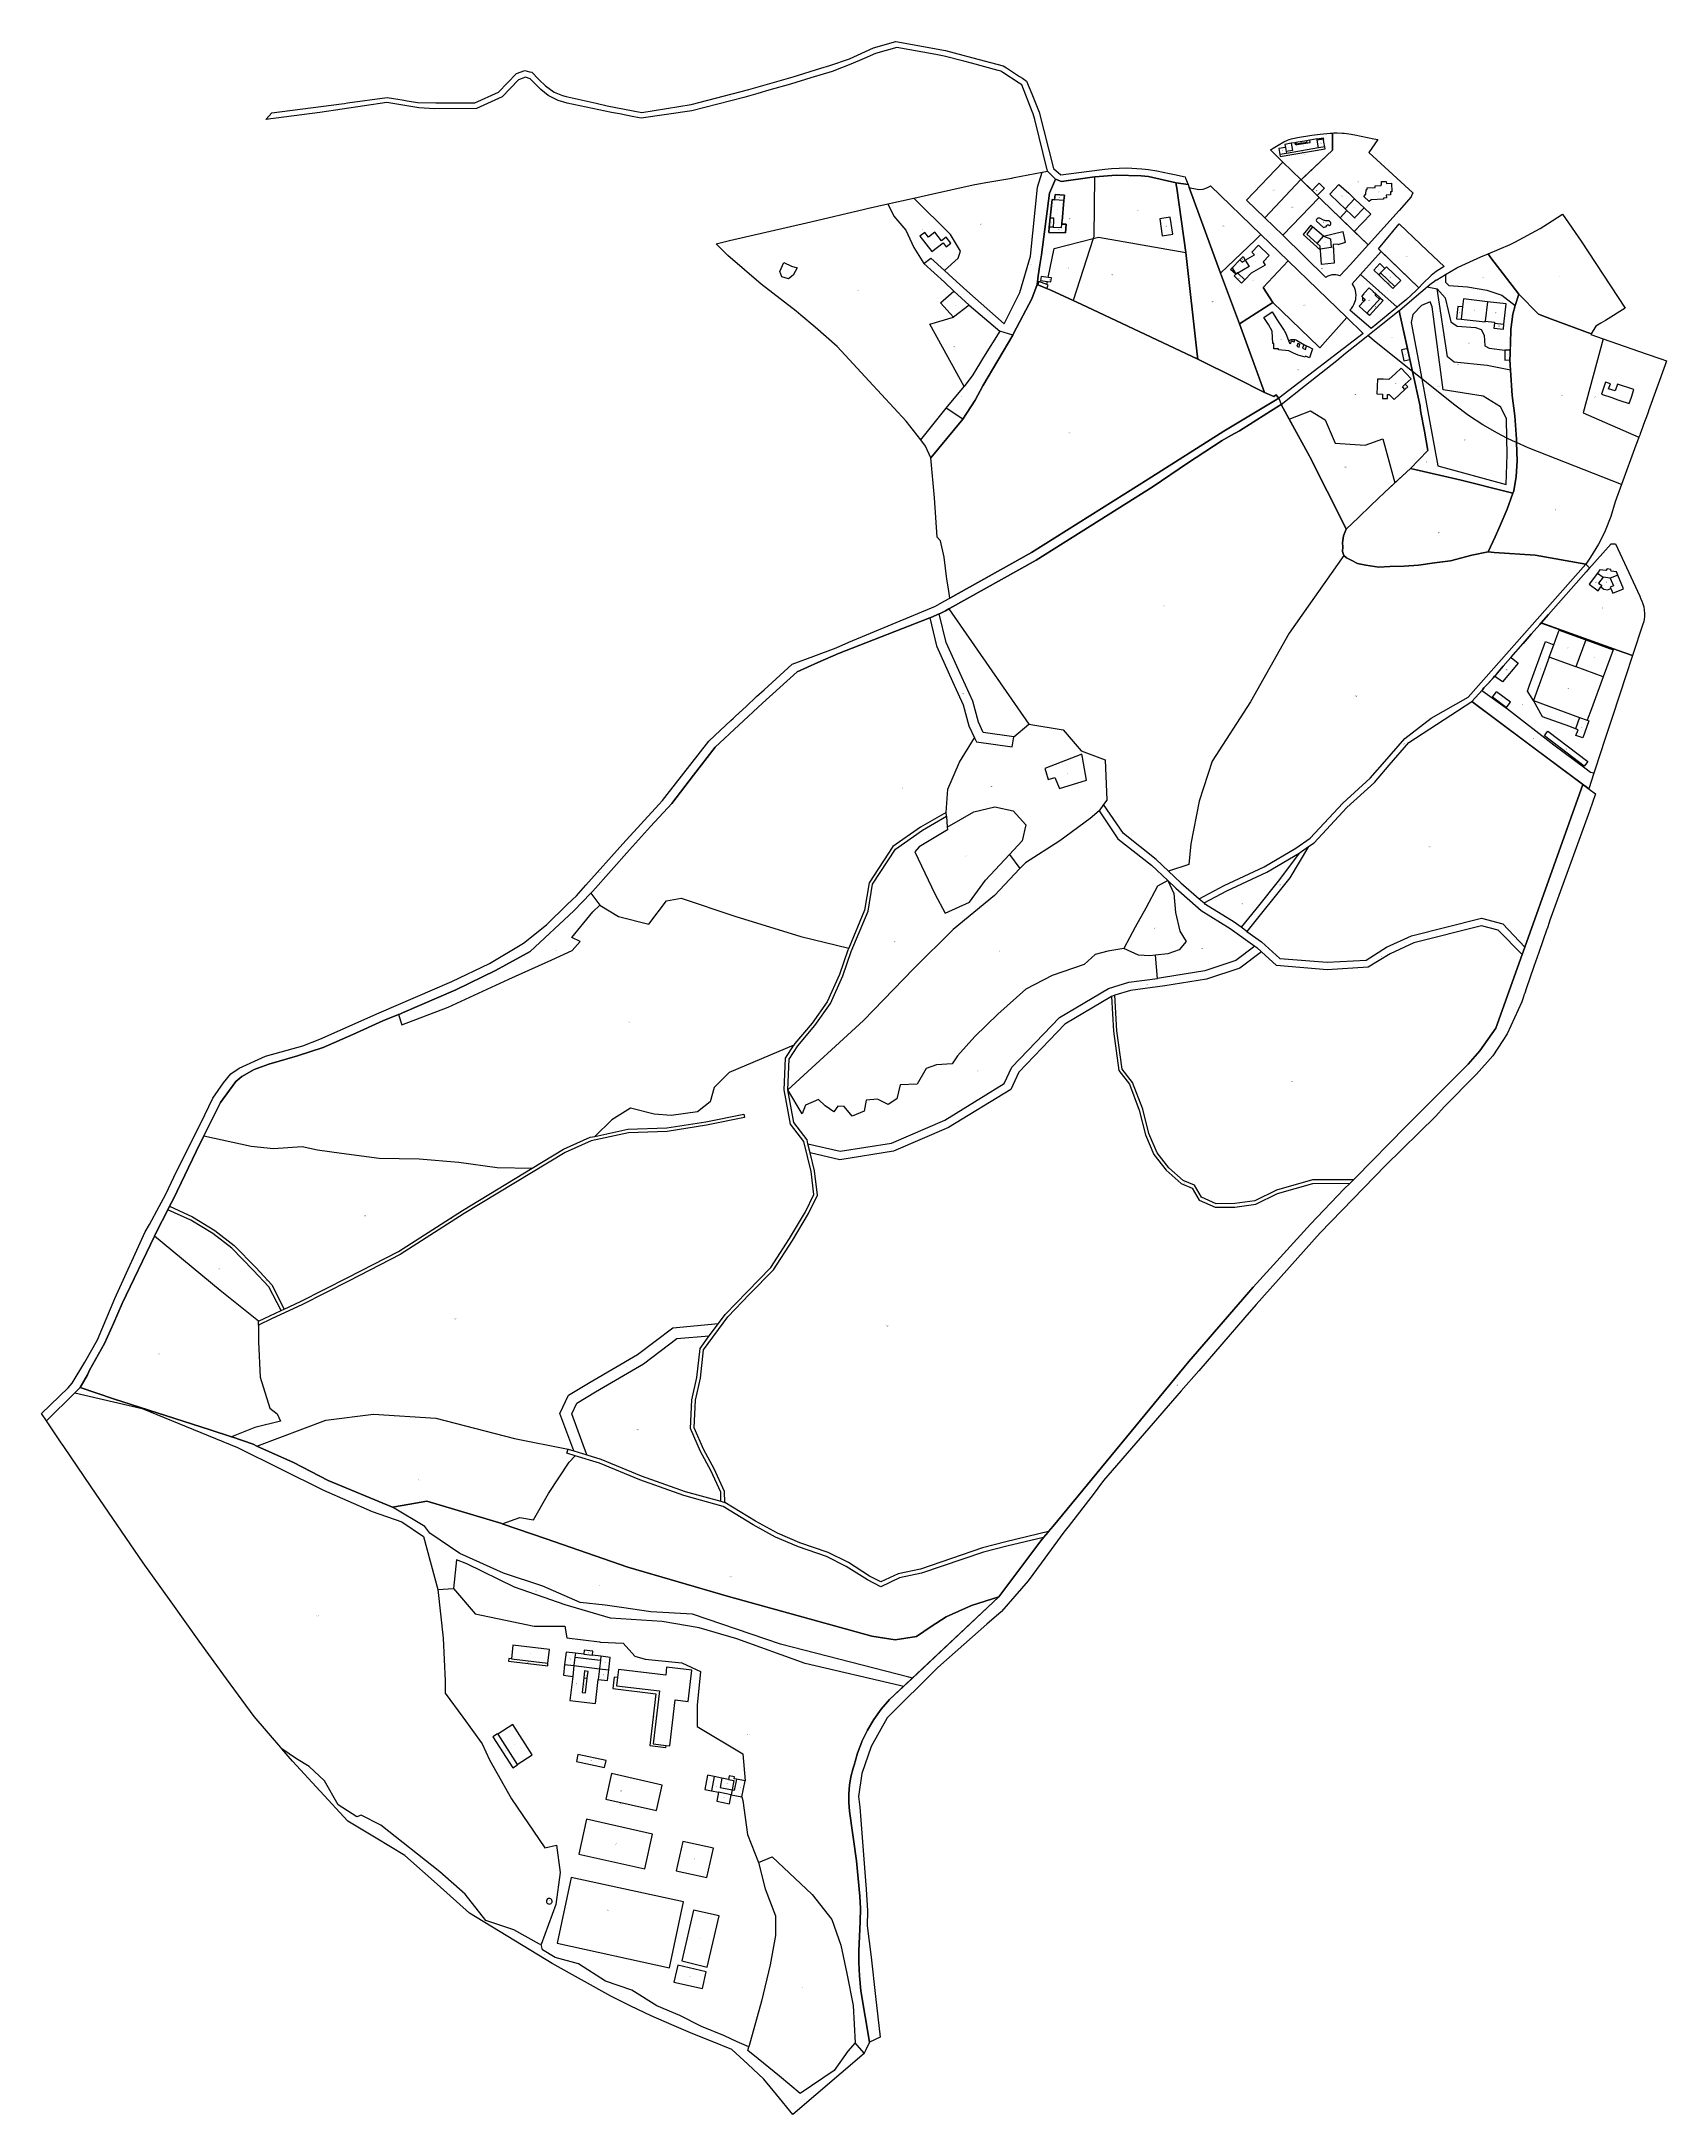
# Model space of a CAD drawing. Header units: inches. Extents: x 19003.7 to 19048.3, y 182287.8 to 182344.6.
import ezdxf
from ezdxf.enums import TextEntityAlignment as Align

# ---------------------------------------------------------------- set-up
doc = ezdxf.new("R2010")
doc.units = ezdxf.units.IN
doc.header["$MEASUREMENT"] = 0
for name, color, linetype in [('PG-AA', 7, 'Continuous'), ('PG-AS', 7, 'Continuous'), ('PG-LI', 7, 'Continuous'), ('PG-LP', 7, 'Continuous')]:
    doc.layers.add(name, color=color, linetype=linetype)
doc.styles.get("Standard").update_dxf_attribs({"font": 'arial.ttf'})

# ---------------------------------------------------------------- blocks, each defined once
blk = doc.blocks.new('000900500DG83A')
at = {"layer": 'PG-LI'}
for p, q in [((483406.516, 4631443.103), (483399.932, 4631443.607)), ((483398.587, 4631424.458), (483396.276, 4631424.545)), ((483398.971, 4631424.4435), (483398.587, 4631424.458)), ((483399.1715, 4631428.7065), (483398.971, 4631424.4435)), ((483398.971, 4631424.4435), (483404.763, 4631424.226)), ((483404.763, 4631424.226), (483404.9935, 4631426.7085))]:
    blk.add_line(p, q, dxfattribs=at)
blk.add_lwpolyline([(483396.9245, 4631431.054), (483399.277, 4631430.9435), (483399.1715, 4631428.7065)], dxfattribs=at)
at = {"layer": 'PG-LP'}
for p, q in [((483396.9245, 4631431.054), (483398.188, 4631443.74)), ((483398.188, 4631443.74), (483399.932, 4631443.607)), ((483406.516, 4631443.103), (483405.179, 4631428.703)), ((483396.276, 4631424.545), (483396.9245, 4631431.054))]:
    blk.add_line(p, q, dxfattribs=at)
for points in [[(483399.932, 4631443.607), (483400.317, 4631447.38), (483406.8815, 4631446.8775), (483406.516, 4631443.103)], [(483404.9935, 4631426.7085), (483408.1585, 4631426.6145), (483407.592, 4631420.543), (483396.001, 4631420.886), (483396.276, 4631424.545)], [(483405.179, 4631428.703), (483405.1365, 4631428.2505), (483404.9935, 4631426.7085)]]:
    blk.add_lwpolyline(points, dxfattribs=at)
at = {"layer": 'PG-AA'}
for s, p in [('II', (483401.8, 4631436.25)), ('I', (483403.41, 4631445.24)), ('I', (483397.86, 4631427.67)), ('POR', (483402.64, 4631422.98))]:
    blk.add_text(s, height=0.4, dxfattribs=at).set_placement(p, align=Align.TOP_CENTER)
at = {"layer": 'PG-AS'}
for s, p in [('145', (483401.8, 4631436.25)), ('25', (483403.41, 4631445.24)), ('16', (483397.86, 4631427.67)), ('50', (483402.64, 4631422.98))]:
    blk.add_text(s, height=0.4, dxfattribs=at).set_placement(p, align=Align.BOTTOM_CENTER)
blk = doc.blocks.new('17037A02209002')
at = {"layer": 'PG-LP'}
blk.add_lwpolyline([(483483.6375, 4631461.291), (483490.921, 4631459.6285), (483491.174, 4631458.707), (483493.103, 4631454.2955), (483484.6535, 4631455.4165), (483465.5735, 4631459.827), (483460.3835, 4631460.257), (483442.9735, 4631460.687), (483428.0235, 4631459.567), (483426.0735, 4631459.417), (483404.8635, 4631456.2775), (483400.6135, 4631457.9275), (483395.1535, 4631463.4775), (483386.1335, 4631499.5475), (483385.134, 4631503.5875), (483384.374, 4631505.1175), (483377.244, 4631523.7075), (483375.384, 4631524.9175), (483363.954, 4631532.3375), (483362.594, 4631533.2175), (483360.744, 4631533.7075), (483341.994, 4631538.738), (483336.724, 4631540.148), (483323.064, 4631543.808), (483317.234, 4631544.968), (483289.954, 4631549.6685), (483275.044, 4631545.5085), (483267.314, 4631542.1385), (483258.024, 4631538.0985), (483245.014, 4631532.9285), (483230.0935, 4631528.5185), (483215.7835, 4631524.279), (483200.6735, 4631519.939), (483193.2035, 4631517.799), (483183.4135, 4631514.989), (483147.1335, 4631505.6095), (483111.8335, 4631500.6095), (483106.7435, 4631501.4795), (483096.7435, 4631503.4195), (483091.1835, 4631504.4995), (483060.2135, 4631511.06), (483053.8835, 4631512.84), (483046.8435, 4631516.31), (483041.8935, 4631520.47), (483034.2635, 4631528), (483031.0935, 4631529.09), (483026.1435, 4631527.2005), (483014.7535, 4631515.2705), (482996.893, 4631507.2405), (482967.853, 4631507.0005), (482956.863, 4631507.791), (482934.533, 4631511.371), (482887.823, 4631504.4215), (482850.153, 4631499.6315), (482850.263, 4631499.7815), (482854.373, 4631504.2215), (482902.753, 4631510.411), (482904.913, 4631510.771), (482907.133, 4631511.141), (482934.573, 4631514.831), (482939.113, 4631514.141), (482945.073, 4631513.241), (482948.643, 4631512.641), (482955.773, 4631511.451), (482968.663, 4631511.2605), (482995.913, 4631511.2405), (483012.2835, 4631518.5905), (483024.8635, 4631531.6605), (483030.6035, 4631533.7405), (483034.0035, 4631532.86), (483035.5535, 4631532.46), (483040.1035, 4631527.72), (483040.6035, 4631527.2), (483044.9635, 4631523.04), (483051.0035, 4631518.59), (483057.0235, 4631516.4), (483059.4235, 4631515.52), (483080.2735, 4631510.92), (483088.1435, 4631509.18), (483112.1535, 4631504.5395), (483146.5335, 4631509.9695), (483186.8535, 4631520.469), (483217.7035, 4631529.189), (483236.924, 4631535.3185), (483243.344, 4631537.1185), (483257.024, 4631541.9585), (483273.824, 4631549.4785), (483289.424, 4631553.9585), (483323.984, 4631547.708), (483336.034, 4631544.478), (483343.034, 4631542.598), (483359.704, 4631538.138), (483364.244, 4631536.9175), (483366.404, 4631535.5075), (483375.584, 4631529.5575), (483377.564, 4631528.2675), (483380.514, 4631526.3475), (483384.094, 4631517.4475), (483389.224, 4631504.6975), (483399.1735, 4631465.3375), (483404.2535, 4631460.9575), (483431.4035, 4631464.427), (483435.1235, 4631464.907), (483439.6385, 4631465.361), (483450.2505, 4631465.7635), (483460.857, 4631465.24), (483465.5535, 4631464.71), (483471.378, 4631463.794), (483480.039, 4631462.0255), (483483.6375, 4631461.291)], dxfattribs=at)
at = {"layer": 'PG-AA'}
blk.add_text('0', height=0.4, dxfattribs=at).set_placement((483174.3, 4631514.92), align=Align.TOP_CENTER)
at = {"layer": 'PG-AS'}
blk.add_text('2999', height=0.4, dxfattribs=at).set_placement((483174.3, 4631514.92), align=Align.BOTTOM_CENTER)
blk = doc.blocks.new('17037A02200022')
at = {"layer": 'PG-LI'}
for p, q in [((483388.0035, 4631452.4075), (483391.4135, 4631462.7675)), ((483327.523, 4631419.338), (483301.903, 4631444.758)), ((483301.923, 4631410.458), (483308.943, 4631399.158)), ((483308.943, 4631399.158), (483313.713, 4631402.998)), ((483313.713, 4631402.998), (483323.243, 4631394.328)), ((483320.4625, 4631371.798), (483329.673, 4631379.8975)), ((483329.673, 4631379.8975), (483340.5325, 4631370.2675)), ((483329.5225, 4631361.8975), (483320.4625, 4631371.798)), ((483340.5325, 4631370.2675), (483329.5225, 4631361.8975)), ((483340.5325, 4631370.2675), (483361.7725, 4631352.1075)), ((483313.0825, 4631357.018), (483329.5225, 4631361.8975)), ((483336.9425, 4631313.3575), (483313.0825, 4631357.018)), ((483370.8325, 4631349.3375), (483361.7725, 4631352.1075)), ((483324.442, 4631298.3775), (483336.9425, 4631313.3575)), ((483306.662, 4631276.218), (483324.442, 4631298.3775)), ((483335.912, 4631290.7675), (483324.442, 4631298.3775))]:
    blk.add_line(p, q, dxfattribs=at)
for points in [[(483323.243, 4631394.328), (483329.103, 4631388.998), (483338.853, 4631380.0475), (483364.8025, 4631357.2575), (483375.743, 4631379.0075), (483383.133, 4631404.1975), (483388.0035, 4631452.4075)], [(483283.813, 4631440.688), (483288.013, 4631432.168), (483296.243, 4631422.318), (483301.923, 4631410.458)], [(483323.243, 4631394.328), (483332.723, 4631402.988), (483334.483, 4631407.8275), (483327.523, 4631419.338)], [(483214.4825, 4631388.6085), (483209.7725, 4631389.8585), (483208.4325, 4631393.6085), (483211.1225, 4631399.8485), (483216.5025, 4631397.3485), (483220.5325, 4631396.0985), (483217.8425, 4631391.1085), (483214.4825, 4631388.6085)], [(483329.673, 4631379.8975), (483323.333, 4631386.098), (483308.943, 4631399.158)], [(483361.7725, 4631352.1075), (483350.4825, 4631334.0175), (483342.8925, 4631321.5275), (483336.9425, 4631313.3575)]]:
    blk.add_lwpolyline(points, dxfattribs=at)
at = {"layer": 'PG-LP'}
for p, q in [((483283.813, 4631440.688), (483300.703, 4631444.488)), ((483300.703, 4631444.488), (483301.903, 4631444.758)), ((483370.8325, 4631349.3375), (483349.9825, 4631313.9475)), ((483306.662, 4631276.218), (483296.452, 4631289.388)), ((483335.912, 4631290.7675), (483313.632, 4631263.8275))]:
    blk.add_line(p, q, dxfattribs=at)
for points in [[(483301.903, 4631444.758), (483312.003, 4631447.028), (483343.1235, 4631454.038), (483352.0535, 4631455.5975), (483370.1435, 4631458.7675), (483370.2935, 4631458.7875), (483370.8135, 4631458.8775), (483371.8235, 4631459.0575), (483391.4135, 4631462.7675)], [(483391.4135, 4631462.7675), (483395.1535, 4631463.4775), (483400.6135, 4631457.9275), (483396.4635, 4631448.2875), (483390.773, 4631405.2975), (483389.763, 4631398.3475), (483388.633, 4631390.6075), (483387.773, 4631384.6675), (483384.103, 4631374.4675), (483371.4425, 4631350.3675), (483370.8325, 4631349.3375)], [(483296.452, 4631289.388), (483270.792, 4631317.118), (483248.3125, 4631341.3885), (483233.1025, 4631354.7585), (483223.1425, 4631363.1385), (483219.7825, 4631365.9485), (483195.3925, 4631384.749), (483172.2425, 4631404.879), (483164.123, 4631412.999), (483173.403, 4631415.159), (483226.983, 4631427.5985), (483229.973, 4631428.2885), (483267.443, 4631436.9885), (483269.393, 4631437.4385), (483283.813, 4631440.688)], [(483314.498, 4631407.5205), (483322.203, 4631413.5675), (483324.403, 4631410.764), (483327.758, 4631413.397), (483324.452, 4631417.61), (483321.171, 4631415.035), (483316.5045, 4631420.981), (483312.0955, 4631417.521), (483309.5095, 4631420.817), (483306.139, 4631418.1715), (483314.498, 4631407.5205)], [(483349.9825, 4631313.9475), (483344.532, 4631304.0475), (483335.912, 4631290.7675)], [(483313.632, 4631263.8275), (483309.972, 4631271.9575), (483306.662, 4631276.218)]]:
    blk.add_lwpolyline(points, dxfattribs=at)
at = {"layer": 'PG-AA'}
for s, p in [('c', (483307.8, 4631422.17)), ('b', (483348.46, 4631426.38)), ('i', (483213.63, 4631394)), ('a', (483383.28, 4631398.44)), ('f', (483262.97, 4631379.82)), ('e', (483330.69, 4631370.38)), ('d', (483330.09, 4631340.98)), ('e', (483335.11, 4631306.21)), ('j', (483317.01, 4631280.4))]:
    blk.add_text(s, height=0.4, dxfattribs=at).set_placement(p, align=Align.TOP_CENTER)
at = {"layer": 'PG-AS'}
for s, p in [('1062', (483307.8, 4631422.17)), ('5023', (483348.46, 4631426.38)), ('84', (483213.63, 4631394)), ('1449', (483383.28, 4631398.44)), ('12884', (483262.97, 4631379.82)), ('181', (483330.69, 4631370.38)), ('1364', (483330.09, 4631340.98)), ('709', (483335.11, 4631306.21)), ('421', (483317.01, 4631280.4))]:
    blk.add_text(s, height=0.4, dxfattribs=at).set_placement(p, align=Align.BOTTOM_CENTER)
blk = doc.blocks.new('17037A02200021')
at = {"layer": 'PG-LI'}
for p, q in [((483427.48, 4631418.12), (483428.0235, 4631459.567)), ((483395.51, 4631389.42), (483399.73, 4631409.64)), ((483399.73, 4631409.64), (483426.97, 4631416.54)), ((483426.97, 4631416.54), (483412.963, 4631373.377)), ((483426.97, 4631416.54), (483427.48, 4631418.12)), ((483426.97, 4631416.54), (483430.69, 4631417.49)), ((483430.69, 4631417.49), (483491.493, 4631406.7665)), ((483393.953, 4631381.9875), (483393.97, 4631382.09)), ((483394.47, 4631384.45), (483394.95, 4631386.75)), ((483395.58, 4631384), (483394.47, 4631384.45)), ((483397.84, 4631389.14), (483395.51, 4631389.42))]:
    blk.add_line(p, q, dxfattribs=at)
for points in [[(483474.96, 4631418.59), (483482.38, 4631419.65), (483480.54, 4631431.6), (483473.47, 4631430.4), (483474.96, 4631418.59)], [(483394.47, 4631384.45), (483389.06, 4631386.64), (483388.3, 4631384.66), (483393.97, 4631382.09)], [(483395.51, 4631389.42), (483390.55, 4631390.08), (483390.27, 4631387.4), (483394.95, 4631386.75)], [(483393.97, 4631382.09), (483394.58, 4631381.82), (483395.58, 4631384)], [(483394.95, 4631386.75), (483397.46, 4631386.4), (483397.84, 4631389.14)]]:
    blk.add_lwpolyline(points, dxfattribs=at)
at = {"layer": 'PG-LP'}
for points in [[(483393.953, 4631381.9875), (483387.773, 4631384.6675), (483388.633, 4631390.6075), (483389.763, 4631398.3475), (483390.773, 4631405.2975), (483396.4635, 4631448.2875), (483400.6135, 4631457.9275), (483404.8635, 4631456.2775), (483426.0735, 4631459.417), (483428.0235, 4631459.567)], [(483428.0235, 4631459.567), (483442.9735, 4631460.687), (483460.3835, 4631460.257), (483465.5735, 4631459.827), (483484.6535, 4631455.4165), (483484.8535, 4631454.0065), (483485.1735, 4631451.7565), (483491.493, 4631406.7665)], [(483408.1585, 4631426.6145), (483404.9935, 4631426.7085), (483405.1365, 4631428.2505), (483405.179, 4631428.703), (483406.516, 4631443.103), (483406.8815, 4631446.8775), (483400.317, 4631447.38), (483399.932, 4631443.607), (483398.188, 4631443.74), (483396.276, 4631424.545), (483396.001, 4631420.886), (483407.592, 4631420.543), (483408.1585, 4631426.6145)], [(483491.493, 4631406.7665), (483499.3725, 4631336.1065), (483499.7725, 4631332.5265), (483418.573, 4631370.807), (483412.963, 4631373.377)], [(483412.963, 4631373.377), (483397.383, 4631380.507), (483393.953, 4631381.9875)]]:
    blk.add_lwpolyline(points, dxfattribs=at)
at = {"layer": 'PG-AA'}
for s, p in [('c', (483457.92, 4631435.67)), ('a', (483410.3, 4631430.11)), ('ZBE', (483477.85, 4631425.02)), ('b', (483409.55, 4631395.96)), ('I', (483394.69, 4631383.14)), ('I', (483396.44, 4631387.91)), ('d', (483440.06, 4631391.42))]:
    blk.add_text(s, height=0.4, dxfattribs=at).set_placement(p, align=Align.TOP_CENTER)
at = {"layer": 'PG-AS'}
for s, p in [('2717', (483457.92, 4631435.67)), ('1422', (483410.3, 4631430.11)), ('88', (483477.85, 4631425.02)), ('818', (483409.55, 4631395.96)), ('16', (483394.69, 4631383.14)), ('20', (483396.44, 4631387.91)), ('4559', (483440.06, 4631391.42))]:
    blk.add_text(s, height=0.4, dxfattribs=at).set_placement(p, align=Align.BOTTOM_CENTER)
blk = doc.blocks.new('17037A02200020')
at = {"layer": 'PG-LP'}
blk.add_lwpolyline([(483493.8135, 4631452.1565), (483515.7675, 4631392.503), (483528.79, 4631357.12), (483541.9105, 4631321.456), (483546.3665, 4631309.344), (483526.4745, 4631319.241), (483499.7725, 4631332.5265), (483499.3725, 4631336.1065), (483491.493, 4631406.7665), (483485.1735, 4631451.7565), (483484.8535, 4631454.0065), (483484.6535, 4631455.4165), (483493.103, 4631454.2955), (483493.8135, 4631452.1565)], dxfattribs=at)
at = {"layer": 'PG-AA'}
blk.add_text('0', height=0.4, dxfattribs=at).set_placement((483510.16, 4631372.52), align=Align.TOP_CENTER)
at = {"layer": 'PG-AS'}
blk.add_text('3212', height=0.4, dxfattribs=at).set_placement((483510.16, 4631372.52), align=Align.BOTTOM_CENTER)
blk = doc.blocks.new('17037A02200018')
at = {"layer": 'PG-LP'}
blk.add_lwpolyline([(483517.9325, 4631282.316), (483465.282, 4631248.8265), (483383.9915, 4631197.797), (483327.041, 4631165.9475), (483325.931, 4631172.3975), (483324.761, 4631179.0875), (483323.0215, 4631194.4975), (483320.5415, 4631205.9875), (483318.0115, 4631208.4675), (483316.2415, 4631235.8975), (483313.632, 4631263.8275), (483335.912, 4631290.7675), (483344.532, 4631304.0475), (483349.9825, 4631313.9475), (483370.8325, 4631349.3375), (483371.4425, 4631350.3675), (483384.103, 4631374.4675), (483387.773, 4631384.6675), (483393.953, 4631381.9875), (483397.383, 4631380.507), (483412.963, 4631373.377), (483418.573, 4631370.807), (483499.7725, 4631332.5265), (483526.4745, 4631319.241), (483546.3665, 4631309.344), (483552.93, 4631306.46), (483554.57, 4631307.6), (483555.7445, 4631305.9715), (483556.282, 4631305.2265), (483517.9325, 4631282.316)], dxfattribs=at)
at = {"layer": 'PG-AA'}
blk.add_text('0', height=0.4, dxfattribs=at).set_placement((483410.34, 4631281.32), align=Align.TOP_CENTER)
at = {"layer": 'PG-AS'}
blk.add_text('25186', height=0.4, dxfattribs=at).set_placement((483410.34, 4631281.32), align=Align.BOTTOM_CENTER)
blk = doc.blocks.new('17037A02200005')
at = {"layer": 'PG-LP'}
blk.add_lwpolyline([(483601.662, 4631195.6855), (483600.812, 4631198.4755), (483600.852, 4631201.7555), (483600.742, 4631204.5255), (483601.302, 4631209.4055), (483603.352, 4631213.9555), (483611.952, 4631222.1855), (483620.432, 4631230.4255), (483630.142, 4631239.735), (483648.0225, 4631256.235), (483683.4125, 4631248.205), (483715.8525, 4631240.0445), (483719.4925, 4631239.1345), (483715.612, 4631227.9345), (483710.722, 4631216.6845), (483707.152, 4631208.7745), (483702.362, 4631198.1545), (483690.832, 4631195.7945), (483675.952, 4631191.965), (483664.792, 4631190.585), (483653.632, 4631188.855), (483643.712, 4631188.235), (483633.792, 4631187.985), (483626.112, 4631187.615), (483617.0515, 4631188.8555), (483611.2215, 4631189.9755), (483606.722, 4631192.3655), (483603.452, 4631194.0955), (483601.662, 4631195.6855)], dxfattribs=at)
at = {"layer": 'PG-AA'}
blk.add_text('0', height=0.4, dxfattribs=at).set_placement((483667.77, 4631211.57), align=Align.TOP_CENTER)
at = {"layer": 'PG-AS'}
blk.add_text('5632', height=0.4, dxfattribs=at).set_placement((483667.77, 4631211.57), align=Align.BOTTOM_CENTER)
blk = doc.blocks.new('17037A02200004')
at = {"layer": 'PG-LI'}
for p, q in [((483624.205, 4631344.133), (483618.2905, 4631348.9335)), ((483649.455, 4631324.0115), (483624.205, 4631344.133)), ((483636.6585, 4631304.2995), (483644.2025, 4631311.272)), ((483642.4375, 4631313.1815), (483644.441, 4631315.0335)), ((483644.2025, 4631311.272), (483642.4375, 4631313.1815)), ((483628.7325, 4631276.9055), (483637.207, 4631246.2545))]:
    blk.add_line(p, q, dxfattribs=at)
for points in [[(483645.9695, 4631339.9205), (483645.435, 4631339.7995), (483641.795, 4631338.9755), (483643.534, 4631331.295), (483647.655, 4631332.228)], [(483644.441, 4631315.0335), (483648.568, 4631318.848), (483641.7005, 4631326.278), (483637.7355, 4631322.6135), (483633.132, 4631318.3585), (483629.014, 4631318.523), (483625.0885, 4631318.68), (483624.6715, 4631308.2505), (483628.5655, 4631308.0945), (483628.5655, 4631305.0295), (483632.0425, 4631305.0295), (483632.0425, 4631307.9555), (483633.327, 4631307.904), (483636.6585, 4631304.2995)], [(483644.2025, 4631311.272), (483646.206, 4631313.1235), (483644.441, 4631315.0335)], [(483563.5165, 4631290.7145), (483578.471, 4631296.466), (483588.516, 4631290.285), (483595.5325, 4631274.0755), (483616.5625, 4631272.5055), (483628.7325, 4631276.9055)]]:
    blk.add_lwpolyline(points, dxfattribs=at)
at = {"layer": 'PG-LP'}
for p, q in [((483645.9695, 4631339.9205), (483647.655, 4631332.228)), ((483647.655, 4631332.228), (483649.455, 4631324.0115)), ((483649.455, 4631324.0115), (483654.7625, 4631299.785)), ((483563.5165, 4631290.7145), (483557.9825, 4631300.876))]:
    blk.add_line(p, q, dxfattribs=at)
for points in [[(483618.2905, 4631348.9335), (483625.453, 4631354.6355), (483640.173, 4631366.3655), (483640.713, 4631363.9155), (483645.9695, 4631339.9205)], [(483557.9825, 4631300.876), (483574.8825, 4631314.336), (483596.663, 4631331.6955), (483602.853, 4631336.6155), (483609.403, 4631341.8455), (483617.313, 4631348.1555), (483618.2905, 4631348.9335)], [(483654.7625, 4631299.785), (483654.9525, 4631298.925), (483655.3325, 4631295.265), (483657.9425, 4631282.245), (483660.1925, 4631268.915), (483653.8625, 4631262.365), (483648.0225, 4631256.235), (483637.207, 4631246.2545)], [(483637.207, 4631246.2545), (483630.142, 4631239.735), (483620.432, 4631230.4255), (483611.952, 4631222.1855), (483603.352, 4631213.9555), (483602.062, 4631216.4955), (483577.8925, 4631264.3255), (483577.6325, 4631264.7955), (483563.5165, 4631290.7145)]]:
    blk.add_lwpolyline(points, dxfattribs=at)
at = {"layer": 'PG-AA'}
for s, p in [('c', (483635.39, 4631347.13)), ('I', (483644.74, 4631335.61)), ('b', (483609.83, 4631307.42)), ('I', (483637.81, 4631315.4)), ('POR', (483644.32, 4631313.15)), ('a', (483602.75, 4631257.11))]:
    blk.add_text(s, height=0.4, dxfattribs=at).set_placement(p, align=Align.TOP_CENTER)
at = {"layer": 'PG-AS'}
for s, p in [('512', (483635.39, 4631347.13)), ('33', (483644.74, 4631335.61)), ('4810', (483609.83, 4631307.42)), ('286', (483637.81, 4631315.4)), ('7', (483644.32, 4631313.15)), ('2753', (483602.75, 4631257.11))]:
    blk.add_text(s, height=0.4, dxfattribs=at).set_placement(p, align=Align.BOTTOM_CENTER)
blk = doc.blocks.new('17037A02200003')
at = {"layer": 'PG-LI'}
for p, q in [((483659.827, 4631383.033), (483666.812, 4631381.459)), ((483684.3395, 4631368.897), (483683.375, 4631360.3225)), ((483701.751, 4631372.5655), (483700.2315, 4631359.0605)), ((483714.846, 4631371.0925), (483701.751, 4631372.5655)), ((483713.256, 4631356.961), (483714.846, 4631371.0925)), ((483706.61, 4631357.7085), (483713.256, 4631356.961)), ((483717.6985, 4631338.7695), (483713.816, 4631338.7695)), ((483656.072, 4631318.7385), (483649.455, 4631324.0115)), ((483656.072, 4631318.7385), (483667.07, 4631258.0905)), ((483715.49, 4631266.0745), (483715.282, 4631277.535))]:
    blk.add_line(p, q, dxfattribs=at)
for points in [[(483717.923, 4631324.8945), (483701.582, 4631328.145), (483678.6595, 4631330.463), (483674.0235, 4631334.069), (483666.812, 4631381.459)], [(483666.812, 4631381.459), (483672.221, 4631375.2775), (483674.2815, 4631366.521), (483676.1425, 4631358.611), (483680.72, 4631355.446), (483693.3405, 4631354.6735), (483697.461, 4631353.128), (483699.5215, 4631349.2645), (483700.0365, 4631341.7955), (483702.8695, 4631340.25), (483713.816, 4631338.7695)], [(483672.5805, 4631391.514), (483672.5805, 4631386.095), (483674.7965, 4631383.777), (483687.9315, 4631383.004), (483701.3245, 4631380.686), (483711.884, 4631377.0805), (483721.1235, 4631369.905)], [(483715.282, 4631277.535), (483714.975, 4631291.0575), (483710.854, 4631299.299), (483698.749, 4631306.768), (483670.933, 4631311.1465), (483663.336, 4631369.043), (483661.9185, 4631372.4445), (483655.7375, 4631369.869), (483649.8135, 4631363.6875), (483648.526, 4631358.0215), (483656.072, 4631318.7385)], [(483684.3395, 4631368.897), (483681.1715, 4631369.253), (483680.207, 4631360.679), (483683.375, 4631360.3225)], [(483701.751, 4631372.5655), (483684.965, 4631374.454), (483684.3395, 4631368.897)], [(483683.375, 4631360.3225), (483700.161, 4631358.434), (483700.2315, 4631359.0605)], [(483700.2315, 4631359.0605), (483706.6805, 4631358.335), (483706.61, 4631357.7085)], [(483706.61, 4631357.7085), (483706.203, 4631354.0905), (483712.849, 4631353.343), (483713.256, 4631356.961)], [(483713.816, 4631338.7695), (483713.816, 4631331.8155), (483717.453, 4631331.9745)], [(483715.282, 4631277.535), (483708.7175, 4631280.8295), (483698.442, 4631286.7735), (483688.5375, 4631293.317), (483679.038, 4631300.436), (483656.072, 4631318.7385)], [(483722.0855, 4631274.3205), (483719.3275, 4631275.5055), (483715.282, 4631277.535)], [(483667.07, 4631258.0905), (483714.717, 4631245.213), (483715.49, 4631266.0745)]]:
    blk.add_lwpolyline(points, dxfattribs=at)
at = {"layer": 'PG-LP'}
for p, q in [((483672.5805, 4631391.514), (483680.506, 4631396.11)), ((483659.827, 4631383.033), (483662.7235, 4631385.485)), ((483717.603, 4631336.0345), (483717.453, 4631331.9745)), ((483717.6985, 4631338.7695), (483717.603, 4631336.0345)), ((483717.453, 4631331.9745), (483717.923, 4631324.8945)), ((483717.923, 4631324.8945), (483719.073, 4631307.2345)), ((483722.0855, 4631274.3205), (483722.5125, 4631261.5545))]:
    blk.add_line(p, q, dxfattribs=at)
for points in [[(483680.506, 4631396.11), (483681.413, 4631396.5845), (483697.1515, 4631403.91), (483702.2735, 4631405.945), (483704.1035, 4631403.205), (483723.6935, 4631377.7345), (483721.1235, 4631369.905)], [(483649.455, 4631324.0115), (483640.713, 4631363.9155), (483640.173, 4631366.3655), (483640.943, 4631367.0155), (483655.383, 4631379.2755), (483658.4035, 4631381.825), (483658.5535, 4631381.955), (483659.827, 4631383.033)], [(483662.7235, 4631385.485), (483663.8335, 4631386.235), (483666.0735, 4631387.725), (483666.3735, 4631387.915), (483672.5805, 4631391.514)], [(483721.1235, 4631369.905), (483719.533, 4631363.875), (483718.153, 4631353.1745), (483717.863, 4631343.4745), (483717.6985, 4631338.7695)], [(483722.5125, 4631261.5545), (483721.8325, 4631250.6245), (483720.0925, 4631240.6345), (483719.4925, 4631239.1345), (483715.8525, 4631240.0445), (483683.4125, 4631248.205), (483648.0225, 4631256.235), (483653.8625, 4631262.365), (483660.1925, 4631268.915), (483657.9425, 4631282.245), (483655.3325, 4631295.265), (483654.9525, 4631298.925), (483654.7625, 4631299.785), (483649.455, 4631324.0115)], [(483719.073, 4631307.2345), (483720.8025, 4631292.9945), (483722.0025, 4631276.7945), (483722.0855, 4631274.3205)]]:
    blk.add_lwpolyline(points, dxfattribs=at)
at = {"layer": 'PG-AA'}
for s, p in [('g', (483698.62, 4631389.03)), ('I', (483682.27, 4631364.79)), ('II', (483692.56, 4631366.44)), ('I', (483707.59, 4631364.91)), ('f', (483686.2, 4631357.49)), ('POR', (483709.73, 4631355.53)), ('e', (483688.89, 4631343.49)), ('I', (483715.69, 4631335.37)), ('d', (483681.13, 4631328.68)), ('c', (483667.69, 4631313.23)), ('a', (483685.93, 4631275.81)), ('b', (483659.08, 4631260.62))]:
    blk.add_text(s, height=0.4, dxfattribs=at).set_placement(p, align=Align.TOP_CENTER)
at = {"layer": 'PG-AS'}
for s, p in [('828', (483698.62, 4631389.03)), ('28', (483682.27, 4631364.79)), ('240', (483692.56, 4631366.44)), ('183', (483707.59, 4631364.91)), ('1059', (483686.2, 4631357.49)), ('24', (483709.73, 4631355.53)), ('1000', (483688.89, 4631343.49)), ('26', (483715.69, 4631335.37)), ('2025', (483681.13, 4631328.68)), ('1501', (483667.69, 4631313.23)), ('2250', (483685.93, 4631275.81)), ('955', (483659.08, 4631260.62))]:
    blk.add_text(s, height=0.4, dxfattribs=at).set_placement(p, align=Align.BOTTOM_CENTER)
blk = doc.blocks.new('17037A02200002')
at = {"layer": 'PG-LI'}
for p, q in [((483782.363, 4631346.7455), (483768.546, 4631295.1785)), ((483768.546, 4631295.1785), (483807.3625, 4631278.104)), ((483730.2345, 4631270.82), (483722.0855, 4631274.3205)), ((483795.2555, 4631245.148), (483730.2345, 4631270.82))]:
    blk.add_line(p, q, dxfattribs=at)
at = {"layer": 'PG-LP'}
blk.add_line((483782.363, 4631346.7455), (483812.363, 4631336.294), dxfattribs=at)
for points in [[(483722.0855, 4631274.3205), (483722.0025, 4631276.7945), (483720.8025, 4631292.9945), (483719.073, 4631307.2345), (483717.923, 4631324.8945), (483717.453, 4631331.9745), (483717.603, 4631336.0345), (483717.863, 4631343.4745), (483718.153, 4631353.1745), (483719.533, 4631363.875), (483721.1235, 4631369.905), (483723.6935, 4631377.7345), (483737.4735, 4631363.8345), (483746.523, 4631360.4745), (483774.113, 4631350.2845), (483773.783, 4631349.7345), (483782.363, 4631346.7455)], [(483812.363, 4631336.294), (483822.703, 4631332.684), (483826.633, 4631331.434), (483825.623, 4631328.604), (483814.143, 4631296.514), (483814.053, 4631296.254), (483813.303, 4631294.164), (483810.653, 4631286.984), (483809.883, 4631284.894), (483808.2625, 4631280.494), (483807.9225, 4631279.604), (483807.3625, 4631278.104)], [(483790.816, 4631310.4015), (483786.272, 4631311.936), (483787.442, 4631315.4015), (483784.012, 4631316.56), (483781.176, 4631308.1615), (483789.1505, 4631305.4685), (483789.4335, 4631305.373), (483794.1725, 4631303.773), (483800.5955, 4631301.604), (483802.1225, 4631306.126), (483803.88, 4631311.3305), (483792.4345, 4631315.195), (483790.816, 4631310.4015)], [(483807.3625, 4631278.104), (483806.1725, 4631274.994), (483805.2225, 4631272.514), (483795.2555, 4631245.148)], [(483795.2555, 4631245.148), (483790.8285, 4631232.9935), (483787.82, 4631222.8225), (483783.937, 4631212.9525), (483782.486, 4631209.8105), (483779.2085, 4631203.4585), (483773.67, 4631194.4125), (483770.302, 4631189.664), (483735.022, 4631195.8645), (483706.512, 4631197.8645), (483702.362, 4631198.1545), (483707.152, 4631208.7745), (483710.722, 4631216.6845), (483715.612, 4631227.9345), (483719.4925, 4631239.1345), (483720.0925, 4631240.6345), (483721.8325, 4631250.6245), (483722.5125, 4631261.5545), (483722.0855, 4631274.3205)]]:
    blk.add_lwpolyline(points, dxfattribs=at)
at = {"layer": 'PG-AA'}
for s, p in [('c', (483753.58, 4631306.93)), ('b', (483776.51, 4631305.74)), ('a', (483749.06, 4631227.53))]:
    blk.add_text(s, height=0.4, dxfattribs=at).set_placement(p, align=Align.TOP_CENTER)
at = {"layer": 'PG-AS'}
for s, p in [('6469', (483753.58, 4631306.93)), ('2267', (483776.51, 4631305.74)), ('4796', (483749.06, 4631227.53))]:
    blk.add_text(s, height=0.4, dxfattribs=at).set_placement(p, align=Align.BOTTOM_CENTER)
blk = doc.blocks.new('17037A02200001')
at = {"layer": 'PG-LP'}
blk.add_lwpolyline([(483743.7235, 4631426.8245), (483754.004, 4631433.6745), (483767.1835, 4631414.8545), (483797.8335, 4631368.044), (483783.9635, 4631359.5745), (483780.7735, 4631357.6245), (483777.2535, 4631355.4745), (483774.113, 4631350.2845), (483746.523, 4631360.4745), (483737.4735, 4631363.8345), (483723.6935, 4631377.7345), (483704.1035, 4631403.205), (483702.2735, 4631405.945), (483717.5695, 4631412.453), (483720.8355, 4631414.014), (483738.623, 4631423.67), (483743.7235, 4631426.8245)], dxfattribs=at)
at = {"layer": 'PG-AA'}
blk.add_text('0', height=0.4, dxfattribs=at).set_placement((483751.59, 4631389.86), align=Align.TOP_CENTER)
at = {"layer": 'PG-AS'}
blk.add_text('4106', height=0.4, dxfattribs=at).set_placement((483751.59, 4631389.86), align=Align.BOTTOM_CENTER)
blk = doc.blocks.new('3515503DG8331N')
at = {"layer": 'PG-LP'}
blk.add_lwpolyline([(483626.3035, 4631408.8855), (483625.8135, 4631409.3555), (483640.3135, 4631426.7555), (483660.0135, 4631408.1055), (483671.6535, 4631397.085), (483666.1235, 4631393.505), (483662.5035, 4631390.835), (483656.5735, 4631384.9455), (483653.9735, 4631382.2755), (483626.3035, 4631408.8855)], dxfattribs=at)
at = {"layer": 'PG-AA'}
blk.add_text('0', height=0.4, dxfattribs=at).set_placement((483645.64, 4631403.85), align=Align.TOP_CENTER)
at = {"layer": 'PG-AS'}
blk.add_text('922', height=0.4, dxfattribs=at).set_placement((483645.64, 4631403.85), align=Align.BOTTOM_CENTER)
blk = doc.blocks.new('3615410DG8331N')
at = {"layer": 'PG-LI'}
for p, q in [((483622.1965, 4631379.64), (483623.6545, 4631378.328)), ((483623.6545, 4631378.328), (483627, 4631375.3185)), ((483612.403, 4631369.484), (483615.513, 4631372.941)), ((483617.793, 4631364.6355), (483612.403, 4631369.484)), ((483614.777, 4631375.487), (483614.877, 4631375.598)), ((483617.793, 4631364.6355), (483627.223, 4631375.118)), ((483619.6515, 4631362.963), (483617.793, 4631364.6355)), ((483627, 4631375.3185), (483627.223, 4631375.118))]:
    blk.add_line(p, q, dxfattribs=at)
for points in [[(483614.877, 4631375.598), (483614.1335, 4631376.267), (483615.705, 4631378.014), (483615.482, 4631378.215), (483619.194, 4631382.341), (483622.1965, 4631379.64)], [(483627, 4631375.3185), (483626.3315, 4631374.575), (483623.729, 4631376.9155), (483623.6545, 4631378.328)], [(483615.513, 4631372.941), (483614.881, 4631373.5095), (483614.777, 4631375.487)], [(483614.877, 4631375.598), (483616.5495, 4631374.0935), (483615.513, 4631372.941)], [(483627.223, 4631375.118), (483629.082, 4631373.446), (483619.6515, 4631362.963)]]:
    blk.add_lwpolyline(points, dxfattribs=at)
at = {"layer": 'PG-LP'}
blk.add_lwpolyline([(483638.8155, 4631368.7245), (483636.4575, 4631366.8105), (483620.6685, 4631353.994), (483605.736, 4631366.676), (483606.8885, 4631367.8675), (483607.8895, 4631369.189), (483608.724, 4631370.6215), (483609.3795, 4631372.1435), (483609.847, 4631373.734), (483609.926, 4631374.1015), (483610.12, 4631375.369), (483610.1935, 4631377.025), (483610.0675, 4631378.678), (483609.743, 4631380.3035), (483609.2255, 4631381.8785), (483608.522, 4631383.3795), (483607.6425, 4631384.7845), (483607.427, 4631385.0785), (483611.343, 4631389.404), (483613.3565, 4631391.628), (483638.8155, 4631368.7245)], dxfattribs=at)
at = {"layer": 'PG-AA'}
for s, p in [('I', (483615.47, 4631374.34)), ('-I+I', (483619.2, 4631373.43)), ('POR', (483623.43, 4631369.05)), ('I', (483624.99, 4631376.46)), ('P', (483628.78, 4631365.42))]:
    blk.add_text(s, height=0.4, dxfattribs=at).set_placement(p, align=Align.TOP_CENTER)
at = {"layer": 'PG-AS'}
for s, p in [('3', (483615.47, 4631374.34)), ('126', (483619.2, 4631373.43)), ('35', (483623.43, 4631369.05)), ('4', (483624.99, 4631376.46)), ('466', (483628.78, 4631365.42))]:
    blk.add_text(s, height=0.4, dxfattribs=at).set_placement(p, align=Align.BOTTOM_CENTER)
blk = doc.blocks.new('3615411DG8331N')
at = {"layer": 'PG-LI'}
for p, q in [((483627.2735, 4631392.6655), (483625.9535, 4631391.2955)), ((483630.2535, 4631395.7555), (483627.2735, 4631392.6655)), ((483637.203, 4631383.1055), (483627.2735, 4631392.6655)), ((483635.883, 4631381.7355), (483625.9535, 4631391.2955)), ((483637.203, 4631383.1055), (483635.883, 4631381.7355)), ((483641.3635, 4631387.4155), (483637.203, 4631383.1055))]:
    blk.add_line(p, q, dxfattribs=at)
for points in [[(483625.9535, 4631391.2955), (483622.5035, 4631394.6355), (483626.7935, 4631399.0855), (483630.2535, 4631395.7555)], [(483630.2535, 4631395.7555), (483631.4335, 4631396.9855), (483641.3635, 4631387.4155)]]:
    blk.add_lwpolyline(points, dxfattribs=at)
at = {"layer": 'PG-LP'}
blk.add_lwpolyline([(483627.693, 4631407.549), (483653.9735, 4631382.2755), (483652.053, 4631380.2955), (483645.223, 4631374.2055), (483640.443, 4631370.0455), (483638.8155, 4631368.7245), (483613.3565, 4631391.628), (483627.693, 4631407.549)], dxfattribs=at)
at = {"layer": 'PG-AA'}
for s, p in [('I', (483625.97, 4631394.71)), ('P', (483632.07, 4631380.07)), ('POR', (483632.78, 4631385.28)), ('II', (483634.02, 4631389.46))]:
    blk.add_text(s, height=0.4, dxfattribs=at).set_placement(p, align=Align.TOP_CENTER)
at = {"layer": 'PG-AS'}
for s, p in [('30', (483625.97, 4631394.71)), ('600', (483632.07, 4631380.07)), ('26', (483632.78, 4631385.28)), ('83', (483634.02, 4631389.46))]:
    blk.add_text(s, height=0.4, dxfattribs=at).set_placement(p, align=Align.BOTTOM_CENTER)
blk = doc.blocks.new('3615413DG8331N')
at = {"layer": 'PG-LI'}
for p, q in [((483522.7, 4631395.08), (483523.69, 4631396.1)), ((483526.26, 4631391.65), (483522.7, 4631395.08)), ((483523.69, 4631396.1), (483529.15, 4631401.72)), ((483523.69, 4631396.1), (483526.26, 4631391.65)), ((483526.26, 4631391.65), (483527.81, 4631392.55)), ((483535.58, 4631397.07), (483527.81, 4631392.55)), ((483527.81, 4631392.55), (483532.7, 4631387.85)), ((483529.15, 4631401.72), (483531.47, 4631404.11)), ((483531.47, 4631404.11), (483532.97, 4631401.53)), ((483537.09, 4631392.38), (483532.7, 4631387.85)), ((483532.97, 4631401.53), (483535.58, 4631397.07)), ((483525.17, 4631390.52), (483526.26, 4631391.65))]:
    blk.add_line(p, q, dxfattribs=at)
for points in [[(483532.97, 4631401.53), (483539.32, 4631405.26), (483537.45, 4631407.05), (483542.24, 4631411.98), (483549.7, 4631404.79), (483545.36, 4631400.31), (483546.71, 4631397.99), (483537.09, 4631392.38)], [(483527.81, 4631392.55), (483527.47, 4631392.88), (483526.26, 4631391.65)], [(483529.15, 4631401.72), (483530.71, 4631400.2), (483532.97, 4631401.53)], [(483532.7, 4631387.85), (483530.41, 4631385.47), (483525.17, 4631390.52)]]:
    blk.add_lwpolyline(points, dxfattribs=at)
at = {"layer": 'PG-LP'}
blk.add_lwpolyline([(483543.854, 4631419.3735), (483562.95, 4631400.94), (483545.51, 4631382.48), (483552.24, 4631372.04), (483528.79, 4631357.12), (483515.7675, 4631392.503), (483520.5405, 4631397.0695), (483539.866, 4631415.558), (483543.854, 4631419.3735)], dxfattribs=at)
at = {"layer": 'PG-AA'}
for s, p in [('I', (483524.05, 4631394.41)), ('POR+I', (483527.25, 4631392.49)), ('II', (483529.41, 4631396.98)), ('POR+I', (483531.1, 4631401.98)), ('I', (483539.52, 4631400.07)), ('POR', (483528.96, 4631389.13)), ('P', (483538.25, 4631386.93))]:
    blk.add_text(s, height=0.4, dxfattribs=at).set_placement(p, align=Align.TOP_CENTER)
at = {"layer": 'PG-AS'}
for s, p in [('4', (483524.05, 4631394.41)), ('0', (483527.25, 4631392.49)), ('64', (483529.41, 4631396.98)), ('8', (483531.1, 4631401.98)), ('205', (483539.52, 4631400.07)), ('24', (483528.96, 4631389.13)), ('1206', (483538.25, 4631386.93))]:
    blk.add_text(s, height=0.4, dxfattribs=at).set_placement(p, align=Align.BOTTOM_CENTER)
blk = doc.blocks.new('3615414DG8331N')
at = {"layer": 'PG-LP'}
blk.add_lwpolyline([(483603.69, 4631361.59), (483584.8555, 4631340.495), (483584.2755, 4631341.0555), (483552.24, 4631372.04), (483545.51, 4631382.48), (483562.95, 4631400.94), (483603.69, 4631361.59)], dxfattribs=at)
at = {"layer": 'PG-AA'}
blk.add_text('SUELO', height=0.4, dxfattribs=at).set_placement((483573.82, 4631370.04), align=Align.TOP_CENTER)
at = {"layer": 'PG-AS'}
blk.add_text('1594', height=0.4, dxfattribs=at).set_placement((483573.82, 4631370.04), align=Align.BOTTOM_CENTER)
blk = doc.blocks.new('3615415DG8331N')
at = {"layer": 'PG-LI'}
for p, q in [((483567.01, 4631346.28), (483567.53, 4631346.19)), ((483568.56, 4631345.8), (483573.86, 4631342.77)), ((483573.86, 4631342.77), (483575.7, 4631341.77))]:
    blk.add_line(p, q, dxfattribs=at)
for points in [[(483575.7, 4631341.77), (483577.24, 4631341), (483579.91, 4631339.75), (483577.64, 4631333.54), (483574.9, 4631334.59), (483574.69, 4631333.95), (483569.8, 4631335.36), (483566.49, 4631336.79), (483563.29, 4631338.3), (483556.12, 4631339.13), (483556.2, 4631339.78), (483552.92, 4631339.63), (483552.79, 4631343.38), (483552.04, 4631343.36), (483551.72, 4631352.08), (483549.07, 4631356.75), (483545.9, 4631361.58), (483551.66, 4631365.44), (483555, 4631360.18), (483559.15, 4631354), (483560.08, 4631352.5), (483560.55, 4631351.61), (483561.14, 4631350.29), (483563.07, 4631345.42)], [(483563.07, 4631345.42), (483564.07, 4631345.84), (483564.91, 4631346.12), (483565.52, 4631346.27), (483566.43, 4631346.33), (483567.01, 4631346.28)], [(483563.07, 4631345.42), (483563.77, 4631343.63), (483564.58, 4631343.34), (483565.25, 4631345.18), (483566.94, 4631344.55), (483567.53, 4631346.19)], [(483567.53, 4631346.19), (483568.22, 4631345.96), (483568.56, 4631345.8)], [(483571.08, 4631342.89), (483569.57, 4631343.44), (483568.87, 4631341.55), (483570.39, 4631340.99), (483571.08, 4631342.89)], [(483573.86, 4631342.77), (483572.88, 4631340.08), (483574.82, 4631339.36), (483575.7, 4631341.77)]]:
    blk.add_lwpolyline(points, dxfattribs=at)
at = {"layer": 'PG-LP'}
blk.add_lwpolyline([(483603.69, 4631361.59), (483615.235, 4631350.44), (483556.282, 4631305.2265), (483555.7445, 4631305.9715), (483554.57, 4631307.6), (483552.93, 4631306.46), (483546.3665, 4631309.344), (483528.79, 4631357.12), (483552.24, 4631372.04), (483584.2755, 4631341.0555), (483584.8555, 4631340.495), (483603.69, 4631361.59)], dxfattribs=at)
at = {"layer": 'PG-AA'}
for s, p in [('I', (483558, 4631345.97)), ('P', (483564.38, 4631344.89)), ('P', (483569.98, 4631342.22)), ('P', (483574.3, 4631341)), ('P', (483569.79, 4631325.06))]:
    blk.add_text(s, height=0.4, dxfattribs=at).set_placement(p, align=Align.TOP_CENTER)
at = {"layer": 'PG-AS'}
for s, p in [('348', (483558, 4631345.97)), ('7', (483564.38, 4631344.89)), ('3', (483569.98, 4631342.22)), ('6', (483574.3, 4631341)), ('2294', (483569.79, 4631325.06))]:
    blk.add_text(s, height=0.4, dxfattribs=at).set_placement(p, align=Align.BOTTOM_CENTER)
blk = doc.blocks.new('3616201DG8331N')
at = {"layer": 'PG-LI'}
for p, q in [((483564.9525, 4631482.9625), (483560.5175, 4631482.2)), ((483560.5175, 4631482.2), (483560.8905, 4631480.032)), ((483560.8905, 4631480.032), (483561.3815, 4631477.1745)), ((483584.0725, 4631479.755), (483561.602, 4631475.8925)), ((483567.564, 4631483.4115), (483564.9525, 4631482.9625)), ((483564.9525, 4631482.9625), (483565.8165, 4631477.937)), ((483568.1555, 4631483.513), (483567.564, 4631483.4115)), ((483575.695, 4631484.809), (483568.1555, 4631483.513)), ((483568.1555, 4631483.513), (483568.359, 4631482.3305)), ((483575.898, 4631483.6265), (483568.359, 4631482.3305)), ((483577.8635, 4631485.1815), (483575.695, 4631484.809)), ((483575.695, 4631484.809), (483575.898, 4631483.6265)), ((483582.988, 4631486.0625), (483577.8635, 4631485.1815)), ((483578.1345, 4631483.6045), (483577.8635, 4631485.1815)), ((483583.1575, 4631485.077), (483582.988, 4631486.0625)), ((483587.3955, 4631485.8055), (483583.1575, 4631485.077)), ((483584.0725, 4631479.755), (483583.1575, 4631485.077)), ((483588.31, 4631480.4835), (483584.0725, 4631479.755)), ((483587.7625, 4631483.67), (483587.3955, 4631485.8055)), ((483588.31, 4631480.4835), (483587.7625, 4631483.67)), ((483588.53, 4631479.204), (483588.31, 4631480.4835)), ((483561.602, 4631475.8925), (483557.019, 4631475.105)), ((483565.8165, 4631477.937), (483561.3815, 4631477.1745)), ((483561.3815, 4631477.1745), (483561.602, 4631475.8925))]:
    blk.add_line(p, q, dxfattribs=at)
for points in [[(483560.8905, 4631480.032), (483556.3075, 4631479.2445), (483557.019, 4631475.105)], [(483557.019, 4631475.105), (483557.239, 4631473.8255), (483588.53, 4631479.204)], [(483567.564, 4631483.4115), (483567.7675, 4631482.2285), (483568.359, 4631482.3305)], [(483568.359, 4631482.3305), (483568.427, 4631481.936), (483569.0175, 4631482.0375), (483578.1345, 4631483.6045)], [(483582.988, 4631486.0625), (483587.226, 4631486.791), (483587.3955, 4631485.8055)]]:
    blk.add_lwpolyline(points, dxfattribs=at)
at = {"layer": 'PG-LP'}
blk.add_lwpolyline([(483559.1275, 4631469.8655), (483550.4275, 4631478.344), (483550.953, 4631478.6405), (483552.384, 4631479.5605), (483555.789, 4631481.7505), (483559.7645, 4631484.0395), (483562.452, 4631485.2135), (483563.6335, 4631485.644), (483565.2315, 4631486.149), (483568.08, 4631486.854), (483568.3195, 4631486.893), (483569.4, 4631487.07), (483579.368, 4631488.7015), (483585.106, 4631489.385), (483592.152, 4631490.0165), (483593.6445, 4631490.103), (483593.6445, 4631478.154), (483573.473, 4631459.03), (483571.8375, 4631457.4795), (483571.635, 4631457.677), (483559.1275, 4631469.8655)], dxfattribs=at)
at = {"layer": 'PG-AA'}
for s, p in [('-I+I', (483563.16, 4631480.07)), ('-I+I', (483567.96, 4631482.87)), ('-POR+I', (483572.02, 4631483.57)), ('-I+II', (483574.16, 4631480.78)), ('-POR+II', (483577.01, 4631483.62)), ('-I', (483585.19, 4631485.94)), ('-I+I', (483585.73, 4631482.78)), ('-I+I', (483558.95, 4631477.57)), ('-I+POR', (483572.77, 4631477.16)), ('P', (483574.45, 4631474.87))]:
    blk.add_text(s, height=0.4, dxfattribs=at).set_placement(p, align=Align.TOP_CENTER)
at = {"layer": 'PG-AS'}
for s, p in [('23', (483563.16, 4631480.07)), ('1', (483567.96, 4631482.87)), ('9', (483572.02, 4631483.57)), ('106', (483574.16, 4631480.78)), ('7', (483577.01, 4631483.62)), ('4', (483585.19, 4631485.94)), ('23', (483585.73, 4631482.78)), ('20', (483558.95, 4631477.57)), ('41', (483572.77, 4631477.16)), ('572', (483574.45, 4631474.87))]:
    blk.add_text(s, height=0.4, dxfattribs=at).set_placement(p, align=Align.BOTTOM_CENTER)
blk = doc.blocks.new('3616203DG8331N')
at = {"layer": 'PG-LI'}
for p, q in [((483582.6555, 4631453.221), (483579.515, 4631449.998)), ((483603.827, 4631436.115), (483598.994, 4631431.0675)), ((483609.1855, 4631444.299), (483602.4735, 4631437.411)), ((483603.827, 4631436.115), (483602.4735, 4631437.411)), ((483606.3435, 4631433.7055), (483603.827, 4631436.115)), ((483606.3435, 4631447.0055), (483609.1855, 4631444.299)), ((483620.3755, 4631433.605), (483615.7835, 4631438.0155)), ((483608.8185, 4631421.5335), (483620.3755, 4631433.605))]:
    blk.add_line(p, q, dxfattribs=at)
for points in [[(483583.0955, 4631446.508), (483586.2365, 4631449.7315), (483588.104, 4631451.6475), (483587.746, 4631451.9965), (483584.5235, 4631455.1375), (483582.6555, 4631453.221)], [(483602.4735, 4631437.411), (483598.1435, 4631441.556), (483591.997, 4631447.475), (483598.2445, 4631454.2495), (483605.1835, 4631448.106), (483606.3435, 4631447.0055)], [(483628.014, 4631456.3035), (483631.147, 4631456.4415), (483631.3155, 4631455.03), (483634.902, 4631455.0745), (483635.141, 4631449.2425), (483634.7505, 4631449.1715), (483634.0935, 4631449.1715), (483634.2265, 4631447.1475), (483631.155, 4631446.7215), (483631.3685, 4631444.9725), (483629.3175, 4631444.6885), (483629.22, 4631444.067), (483620.725, 4631443.659), (483619.402, 4631442.4695), (483615.656, 4631445.887), (483617.0585, 4631447.618), (483617.183, 4631450.574), (483617.8485, 4631450.6895), (483617.884, 4631452.021), (483623.486, 4631452.234), (483623.548, 4631453.2635), (483627.7205, 4631453.45), (483627.7205, 4631453.9425), (483628.014, 4631453.9555), (483628.014, 4631456.3035)], [(483615.7835, 4631438.0155), (483609.1035, 4631431.0755), (483606.3435, 4631433.7055)], [(483609.1855, 4631444.299), (483612.819, 4631440.8385), (483615.7835, 4631438.0155)]]:
    blk.add_lwpolyline(points, dxfattribs=at)
at = {"layer": 'PG-LP'}
for p, q in [((483583.0955, 4631446.508), (483579.515, 4631449.998)), ((483608.8185, 4631421.5335), (483598.994, 4631431.0675))]:
    blk.add_line(p, q, dxfattribs=at)
for points in [[(483579.515, 4631449.998), (483571.8375, 4631457.4795), (483593.6445, 4631478.154), (483593.6445, 4631490.103), (483594.6, 4631490.1585), (483596.948, 4631490.1925), (483597.022, 4631490.1935), (483600.44, 4631490.0195), (483601.889, 4631489.9455), (483606.7155, 4631489.2745), (483607.9705, 4631489.029), (483609.2335, 4631488.782), (483609.2445, 4631488.7795), (483622.6465, 4631486.1565), (483625.248, 4631485.6475), (483619.0715, 4631476.6025), (483649.7485, 4631448.375), (483648.911, 4631446.4575), (483648.897, 4631446.4255), (483648.5265, 4631445.5775), (483640.307, 4631436.106), (483618.8625, 4631412.4965), (483618.5225, 4631412.116), (483608.8185, 4631421.5335)], [(483598.994, 4631431.0675), (483586.3135, 4631443.373), (483584.476, 4631445.163), (483583.0955, 4631446.508)]]:
    blk.add_lwpolyline(points, dxfattribs=at)
at = {"layer": 'PG-AA'}
for s, p in [('P', (483611.57, 4631455.84)), ('POR', (483582.87, 4631449.87)), ('I', (483600.54, 4631445.86)), ('-I+I', (483609.13, 4631437.7)), ('I', (483626.03, 4631449.17)), ('I', (483609.62, 4631430.2))]:
    blk.add_text(s, height=0.4, dxfattribs=at).set_placement(p, align=Align.TOP_CENTER)
at = {"layer": 'PG-AS'}
for s, p in [('36', (483582.87, 4631449.87)), ('2562', (483611.57, 4631455.84)), ('139', (483600.54, 4631445.86)), ('88', (483609.13, 4631437.7)), ('166', (483626.03, 4631449.17)), ('158', (483609.62, 4631430.2))]:
    blk.add_text(s, height=0.4, dxfattribs=at).set_placement(p, align=Align.BOTTOM_CENTER)
blk = doc.blocks.new('3616204DG8331N')
at = {"layer": 'PG-LI'}
for p, q in [((483587.358, 4631418.28), (483579.8615, 4631424.8115)), ((483583.042, 4631413.1375), (483587.358, 4631418.28)), ((483585.266, 4631408.5315), (483585.2215, 4631409.16))]:
    blk.add_line(p, q, dxfattribs=at)
for points in [[(483579.8615, 4631424.8115), (483578.673, 4631425.8485), (483573.1815, 4631419.2995), (483585.266, 4631408.5315)], [(483579.8615, 4631424.8115), (483575.912, 4631419.739), (483583.042, 4631413.1375)], [(483587.4355, 4631424.364), (483589.5045, 4631425.0265), (483589.489, 4631425.2845), (483589.6245, 4631425.6825), (483589.9285, 4631425.973), (483589.9405, 4631425.98), (483590.3325, 4631426.0905), (483590.7175, 4631426.0795), (483590.8425, 4631426.051), (483591.2985, 4631425.8185), (483591.3715, 4631425.7855), (483591.7675, 4631425.7385), (483592.136, 4631425.8895), (483592.187, 4631425.9315), (483592.3845, 4631426.201), (483592.5675, 4631426.7195), (483592.559, 4631427.2405), (483592.553, 4631427.2695), (483592.3115, 4631427.9395), (483592.1225, 4631428.242), (483591.893, 4631428.516), (483591.3305, 4631428.953), (483589.456, 4631429.018), (483589.044, 4631429.0105), (483588.389, 4631429.0985), (483588.2125, 4631429.1445), (483587.4355, 4631429.4705), (483584.8335, 4631430.7955), (483584.6605, 4631430.852), (483584.0715, 4631430.907), (483583.4975, 4631430.763), (483583.0045, 4631430.436), (483582.9585, 4631430.3915), (483582.648, 4631429.9635), (483582.47, 4631429.3995), (483582.49, 4631428.808), (483587.4355, 4631424.364)], [(483587.358, 4631418.28), (483600.8985, 4631421.5815), (483602.6435, 4631413.8255), (483597.524, 4631412.2045), (483597.2395, 4631412.65), (483594.1705, 4631412.362), (483594.8405, 4631399.3395), (483585.968, 4631398.595), (483585.266, 4631408.5315)], [(483585.2215, 4631409.16), (483585.065, 4631411.295), (483583.042, 4631413.1375)], [(483587.358, 4631418.28), (483592.4115, 4631416.3325), (483592.7505, 4631410.302), (483585.2215, 4631409.16)]]:
    blk.add_lwpolyline(points, dxfattribs=at)
at = {"layer": 'PG-LP'}
blk.add_lwpolyline([(483618.5225, 4631412.116), (483606.3435, 4631398.5155), (483602.8735, 4631394.7255), (483598.9305, 4631390.552), (483597.566, 4631391.0115), (483596.151, 4631391.2775), (483594.713, 4631391.3435), (483594.0345, 4631391.306), (483593.2795, 4631391.21), (483591.8785, 4631390.8785), (483591.8105, 4631390.852), (483591.788, 4631390.843), (483590.5375, 4631390.355), (483589.515, 4631389.7995), (483589.1115, 4631389.4825), (483559.1515, 4631418.911), (483559.1975, 4631418.9515), (483584.476, 4631445.163), (483586.3135, 4631443.373), (483618.5225, 4631412.116)], dxfattribs=at)
at = {"layer": 'PG-AA'}
for s, p in [('PI', (483587.42, 4631427.73)), ('POR', (483578.55, 4631415.89)), ('I', (483581.58, 4631418.98)), ('II', (483588.4, 4631413.45)), ('I', (483593.52, 4631410.03)), ('P', (483586.54, 4631395.52))]:
    blk.add_text(s, height=0.4, dxfattribs=at).set_placement(p, align=Align.TOP_CENTER)
at = {"layer": 'PG-AS'}
for s, p in [('36', (483587.42, 4631427.73)), ('42', (483578.55, 4631415.89)), ('64', (483581.58, 4631418.98)), ('60', (483588.4, 4631413.45)), ('184', (483593.52, 4631410.03)), ('1340', (483586.54, 4631395.52))]:
    blk.add_text(s, height=0.4, dxfattribs=at).set_placement(p, align=Align.BOTTOM_CENTER)
blk = doc.blocks.new('3616205DG8331N')
at = {"layer": 'PG-LP'}
blk.add_lwpolyline([(483559.1975, 4631418.9515), (483546.549, 4631431.1135), (483571.635, 4631457.677), (483571.8375, 4631457.4795), (483584.476, 4631445.163), (483559.1975, 4631418.9515)], dxfattribs=at)
at = {"layer": 'PG-AA'}
blk.add_text('SUELO', height=0.4, dxfattribs=at).set_placement((483565.5, 4631438.28), align=Align.TOP_CENTER)
at = {"layer": 'PG-AS'}
blk.add_text('647', height=0.4, dxfattribs=at).set_placement((483565.5, 4631438.28), align=Align.BOTTOM_CENTER)
blk = doc.blocks.new('3616206DG8331N')
at = {"layer": 'PG-LP'}
blk.add_lwpolyline([(483546.549, 4631431.1135), (483533.8055, 4631443.3675), (483559.1275, 4631469.8655), (483571.635, 4631457.677), (483546.549, 4631431.1135)], dxfattribs=at)
at = {"layer": 'PG-AA'}
blk.add_text('SUELO', height=0.4, dxfattribs=at).set_placement((483552.75, 4631450.49), align=Align.TOP_CENTER)
at = {"layer": 'PG-AS'}
blk.add_text('643', height=0.4, dxfattribs=at).set_placement((483552.75, 4631450.49), align=Align.BOTTOM_CENTER)
blk = doc.blocks.new('17037A02200006')
at = {"layer": 'PG-LI'}
for p, q in [((483324.491, 4631134.9375), (483319.621, 4631154.9475)), ((483326.201, 4631158.4875), (483382.0105, 4631078.197)), ((483647.001, 4631065.215), (483690.981, 4631093.8145)), ((483340.1805, 4631076.927), (483344.2205, 4631068.477)), ((483371.5505, 4631069.307), (483382.0105, 4631078.197)), ((483370.5305, 4631062.257), (483371.5505, 4631069.307)), ((483434.12, 4631022.0165), (483430.99, 4631017.7065)), ((483447.95, 4631001.8465), (483434.12, 4631022.0165)), ((483307.87, 4631004.2075), (483324.67, 4631013.907)), ((483324.67, 4631013.907), (483324.5, 4631016.457)), ((483324.67, 4631013.907), (483325.18, 4631006.317)), ((483377.3, 4630996.737), (483368.57, 4630987.297)), ((483548.07, 4630975.0255), (483570.42, 4630988.2755)), ((483577.09, 4630992.8555), (483564.02, 4630970.9155)), ((483570.42, 4630988.2755), (483577.09, 4630992.8555)), ((483368.57, 4630987.297), (483375.75, 4630977.427)), ((483379.65, 4630981.5265), (483375.75, 4630977.427)), ((483467.56, 4630979.896), (483478.9, 4630969.176)), ((483493.69, 4630980.266), (483479.52, 4630975.696)), ((483479.52, 4630975.696), (483488.05, 4630967.626)), ((483076.589, 4630960.289), (483082.929, 4630951.999)), ((483478.9, 4630969.176), (483484.59, 4630963.806)), ((483488.05, 4630967.626), (483500.82, 4630956.406)), ((483564.02, 4630970.9155), (483534.0595, 4630933.7055)), ((483267.5395, 4630948.4575), (483256.459, 4630922.0275)), ((483500.82, 4630956.406), (483504.16, 4630953.476)), ((483522.3495, 4630935.6755), (483539.6895, 4630923.3855)), ((483534.0595, 4630933.7055), (483530.0695, 4630936.5455)), ((483712.58, 4630938.934), (483727.77, 4630922.604)), ((483458.5595, 4630917.006), (483448.1795, 4630921.716)), ((483471.8495, 4630900.926), (483470.2695, 4630917.026)), ((483554.7395, 4630909.8255), (483544.3395, 4630919.3755)), ((483451.6995, 4630898.256), (483471.8495, 4630900.926)), ((483442.099, 4630889.206), (483439.669, 4630888.396)), ((483443.499, 4630864.256), (483442.099, 4630889.206)), ((483212.4285, 4630845.298), (483218.2085, 4630854.368)), ((483218.108, 4630800.3775), (483213.9585, 4630823.178)), ((483224.018, 4630806.3975), (483213.9585, 4630823.178)), ((483091.298, 4630802.3585), (483079.358, 4630790.8085)), ((483229.608, 4630779.2475), (483228.048, 4630785.6275)), ((483232.668, 4630766.7475), (483229.608, 4630779.2475)), ((483011.4175, 4630769.069), (483035.7875, 4630768.579)), ((483580.1385, 4630758.015), (483606.1085, 4630758.2145)), ((482797.907, 4630732.471), (482781.737, 4630739.671)), ((482818.2365, 4630683.4505), (482772.497, 4630721.201)), ((482854.177, 4630687.2905), (482862.9165, 4630670.46)), ((482844.8765, 4630662.0405), (482818.2365, 4630683.4505)), ((482860.6965, 4630669.42), (482862.9165, 4630670.46)), ((482844.8765, 4630662.0405), (482860.6965, 4630669.42)), ((482844.9065, 4630659.2305), (482844.8765, 4630662.0405)), ((482854.4265, 4630663.75), (482844.9065, 4630659.2305)), ((483133.897, 4630657.398), (483165.627, 4630660.358)), ((483159.257, 4630651.658), (483165.627, 4630660.358)), ((483136.717, 4630649.848), (483159.257, 4630651.658)), ((483023.366, 4630580.109), (483060.826, 4630572.8185)), ((483060.826, 4630572.8185), (483064.796, 4630571.5985)), ((483064.796, 4630571.5985), (483073.916, 4630568.7885)), ((483061.616, 4630563.7785), (483065.636, 4630568.1985)), ((483142.406, 4630543.248), (483167.346, 4630536.4175)), ((483167.346, 4630536.4175), (483170.076, 4630535.6675))]:
    blk.add_line(p, q, dxfattribs=at)
for points in [[(483601.662, 4631195.6855), (483563.5215, 4631141.4655), (483536.681, 4631093.6555), (483509.8005, 4631052.206), (483500.8305, 4631024.426), (483494.89, 4630994.636), (483493.69, 4630980.266)], [(483500.82, 4630956.406), (483518.27, 4630965.5655), (483546.16, 4630978.7055), (483568.23, 4630991.7755), (483578.18, 4630998.6255), (483600.9605, 4631023.005), (483620.0905, 4631040.375), (483630.1605, 4631052.175), (483644.131, 4631068.205), (483662.493, 4631082.181), (483688.2205, 4631096.846), (483770.302, 4631189.664)], [(483312.911, 4631152.2775), (483317.751, 4631132.6175), (483328.7705, 4631107.8075), (483336.3105, 4631091.647), (483340.1805, 4631076.927)], [(483371.5505, 4631069.307), (483350.2905, 4631072.247), (483346.8605, 4631079.447), (483343.0005, 4631094.137), (483335.2105, 4631110.8075), (483324.491, 4631134.9375)], [(483382.0105, 4631078.197), (483405.9105, 4631074.2665), (483418.5005, 4631059.4265), (483435.2105, 4631053.2765), (483436.34, 4631025.2165), (483434.12, 4631022.0165)], [(483324.5, 4631016.457), (483325.56, 4631032.847), (483333.7005, 4631051.617), (483344.2205, 4631068.477)], [(483344.2205, 4631068.477), (483345.5505, 4631065.707), (483370.5305, 4631062.257)], [(483577.09, 4630992.8555), (483580.87, 4630995.455), (483603.8505, 4631020.045), (483623.0605, 4631037.475), (483633.2805, 4631049.465), (483647.001, 4631065.215)], [(483419.0105, 4631057.1565), (483393.1405, 4631047.2065), (483393.8005, 4631045.0365), (483395.4505, 4631039.6065), (483400.2405, 4631040.9365), (483403.31, 4631033.2265), (483422.2505, 4631039.1465), (483419.4405, 4631054.7965), (483419.0105, 4631057.1565)], [(483325.18, 4631006.317), (483343.58, 4631017.047), (483358.36, 4631020.397), (483371.15, 4631017.617), (483379.91, 4631007.937), (483377.3, 4630996.737)], [(483430.99, 4631017.7065), (483424.9, 4631012.2565), (483403.72, 4630996.7765), (483379.65, 4630981.5265)], [(483430.99, 4631017.7065), (483444.15, 4630998.2665), (483467.56, 4630979.896)], [(483213.9585, 4630823.178), (483214.8785, 4630844.538), (483220.9085, 4630853.998), (483232.8485, 4630868.0975), (483243.659, 4630883.3375), (483252.309, 4630902.7375), (483258.169, 4630919.6875), (483269.9295, 4630947.7675), (483273.1395, 4630966.5975), (483289.0895, 4630991.0375), (483307.87, 4631004.2075)], [(483324.5, 4631016.457), (483306.55, 4631006.3075), (483287.28, 4630992.8075), (483270.7795, 4630967.5175), (483267.5395, 4630948.4575)], [(483325.18, 4631006.317), (483325.31, 4631004.407), (483305.64, 4630992.6275), (483302.62, 4630989.0275), (483316.5295, 4630959.847), (483323.7895, 4630946.467), (483340.7095, 4630954.017), (483351.7595, 4630969.267), (483368.57, 4630987.297)], [(483479.52, 4630975.696), (483470.91, 4630983.826), (483447.95, 4631001.8465)], [(483570.42, 4630988.2755), (483556.82, 4630969.8055), (483540.22, 4630949.0555), (483530.0695, 4630936.5455)], [(483375.75, 4630977.427), (483357.9995, 4630958.797), (483329.2795, 4630935.097), (483301.579, 4630907.477), (483266.719, 4630871.6575), (483213.9585, 4630823.178)], [(483504.16, 4630953.476), (483520.09, 4630961.8355), (483548.07, 4630975.0255)], [(483478.9, 4630969.176), (483471.75, 4630965.286), (483463.5995, 4630949.836), (483456.0695, 4630936.666), (483448.1795, 4630921.716)], [(483478.9, 4630969.176), (483483.15, 4630960.086), (483484.2195, 4630946.896), (483487.3095, 4630933.726), (483491.7695, 4630926.656), (483486.7395, 4630920.886), (483479.0295, 4630917.996), (483470.2695, 4630917.026)], [(483484.59, 4630963.806), (483502.2295, 4630948.296), (483522.3495, 4630935.6755)], [(482942.6785, 4630875.73), (482944.9885, 4630868.65), (482977.2985, 4630880.8295), (483019.5685, 4630900.3595), (483049.469, 4630913.899), (483063.719, 4630920.409), (483069.259, 4630926.699), (483063.429, 4630929.299), (483078.149, 4630947.249), (483082.929, 4630951.999)], [(483082.929, 4630951.999), (483095.859, 4630944.019), (483117.129, 4630938.7985), (483129.449, 4630954.9385), (483139.6795, 4630956.8285), (483177.019, 4630944.168), (483223.099, 4630930.218), (483256.459, 4630922.0275)], [(483530.0695, 4630936.5455), (483525.2195, 4630939.9855), (483505.31, 4630952.4655), (483504.16, 4630953.476)], [(483534.0595, 4630933.7055), (483544.2295, 4630926.4855), (483556.9295, 4630914.8255), (483590.0595, 4630912.145), (483617.1195, 4630913.725), (483631.48, 4630922.6545), (483648.9, 4630930.4545), (483697.64, 4630942.9545), (483712.58, 4630938.934)], [(483725.94, 4630917.464), (483709.34, 4630934.464), (483697.57, 4630937.6345), (483650.55, 4630925.5845), (483633.8595, 4630918.0845), (483618.6695, 4630908.655), (483589.9695, 4630906.985), (483554.7395, 4630909.8255)], [(483256.459, 4630922.0275), (483255.849, 4630920.5775), (483249.999, 4630903.6375), (483241.499, 4630884.5675), (483230.9085, 4630869.6375), (483218.9085, 4630855.468), (483218.2085, 4630854.368)], [(483448.1795, 4630921.716), (483437.1795, 4630919.816), (483428.2195, 4630917.5465), (483420.5395, 4630910.6165), (483398.319, 4630902.8565), (483380.029, 4630893.3865), (483360.509, 4630875.8865), (483344.399, 4630860.477), (483332.1885, 4630846.877), (483328.6685, 4630841.247), (483317.5585, 4630840.737), (483310.4885, 4630837.987), (483304.2185, 4630827.257), (483292.3285, 4630826.737), (483289.9685, 4630817.067), (483283.9185, 4630813.057), (483276.4485, 4630816.6575), (483268.7385, 4630815.9275), (483267.2585, 4630808.2875), (483258.9285, 4630804.8975), (483253.1985, 4630811.5575), (483248.8985, 4630811.8975), (483246.1385, 4630807.7975), (483239.9285, 4630812.0475), (483235.4885, 4630816.4475), (483226.3985, 4630812.5275), (483224.018, 4630806.3975)], [(483544.3395, 4630919.3755), (483529.0395, 4630908.0755), (483505.9795, 4630900.3955), (483476.7495, 4630895.666), (483452.889, 4630892.516), (483442.099, 4630889.206)], [(483470.2695, 4630917.026), (483466.3995, 4630916.596), (483458.5595, 4630917.006)], [(483539.6895, 4630923.3855), (483526.3495, 4630913.3255), (483504.6295, 4630906.0955), (483475.9495, 4630901.456), (483471.8495, 4630900.926)], [(483539.6895, 4630923.3855), (483540.9995, 4630922.4555), (483544.3395, 4630919.3755)], [(483228.048, 4630785.6275), (483250.428, 4630780.4175), (483286.188, 4630786.157), (483323.4085, 4630802.197), (483364.8885, 4630827.5565), (483370.1585, 4630838.9265), (483403.499, 4630873.7065), (483437.549, 4630893.916), (483451.6995, 4630898.256)], [(483439.669, 4630888.396), (483407.129, 4630869.0965), (483375.0085, 4630835.5865), (483369.4085, 4630823.4965), (483326.0485, 4630796.977), (483287.778, 4630780.497), (483250.178, 4630774.4575), (483229.608, 4630779.2475)], [(483439.669, 4630888.396), (483441.029, 4630864.006), (483444.779, 4630836.606), (483452.209, 4630827.066), (483459.0585, 4630809.086), (483463.3185, 4630791.946), (483469.2685, 4630778.0555), (483477.8685, 4630767.1855), (483488.2485, 4630757.8455), (483495.8485, 4630754.7855), (483500.798, 4630746.3755), (483511.998, 4630741.3855), (483525.718, 4630741.4055), (483540.3185, 4630743.425), (483555.4885, 4630751.045), (483580.1385, 4630758.015)], [(483608.3585, 4630760.4445), (483579.8485, 4630760.525), (483554.5985, 4630753.375), (483539.5885, 4630745.845), (483525.558, 4630743.9055), (483512.538, 4630743.8855), (483502.528, 4630748.3455), (483497.5685, 4630756.7955), (483489.5885, 4630760.0055), (483479.6885, 4630768.9055), (483471.4185, 4630779.3655), (483465.6685, 4630792.756), (483461.4385, 4630809.856), (483454.399, 4630828.316), (483447.149, 4630837.626), (483443.499, 4630864.256)], [(483218.2085, 4630854.368), (483173.0785, 4630835.288), (483162.6285, 4630824.888), (483159.888, 4630814.828), (483150.938, 4630807.988), (483132.748, 4630805.3785), (483120.738, 4630806.3785), (483104.288, 4630810.5085), (483091.298, 4630802.3585)], [(483165.627, 4630660.358), (483170.277, 4630666.718), (483185.637, 4630682.508), (483202.0775, 4630699.2875), (483215.2275, 4630719.6375), (483226.3175, 4630738.1775), (483232.208, 4630750.1775), (483230.228, 4630766.2875), (483225.098, 4630787.1575), (483215.768, 4630799.3075), (483211.4785, 4630823.268), (483212.4285, 4630845.298)], [(483079.358, 4630790.8085), (483102.578, 4630795.7585), (483129.758, 4630796.7085), (483156.798, 4630800.938), (483183.438, 4630806.328), (483183.918, 4630803.878), (483157.208, 4630798.488), (483129.968, 4630794.2085), (483102.858, 4630793.2685), (483076.938, 4630787.7385), (483058.768, 4630779.569), (482988.4475, 4630737.0895), (482943.747, 4630708.3395), (482908.297, 4630690.1), (482875.2065, 4630673.45), (482854.4265, 4630663.75)], [(483228.048, 4630785.6275), (483227.388, 4630788.2875), (483218.108, 4630800.3775)], [(482806.8975, 4630791.221), (482839.7975, 4630783.8905), (482855.4775, 4630782.2905), (482875.4475, 4630783.6605), (482886.2075, 4630781.5), (482902.8975, 4630779.15), (482929.2175, 4630775.51), (482957.0275, 4630775.1895), (482984.5975, 4630772.7095), (483011.4175, 4630769.069)], [(483035.7875, 4630768.579), (483057.628, 4630781.789), (483076.178, 4630790.129), (483079.358, 4630790.8085)], [(482862.9165, 4630670.46), (482874.1465, 4630675.7), (482907.197, 4630692.33), (482942.517, 4630710.5095), (482987.1475, 4630739.2095), (483035.7875, 4630768.579)], [(483170.076, 4630535.6675), (483169.806, 4630543.1575), (483162.6465, 4630559.0875), (483155.3865, 4630572.338), (483148.6165, 4630587.628), (483149.6665, 4630606.938), (483153.1465, 4630622.218), (483155.207, 4630641.928), (483172.167, 4630665.108), (483187.397, 4630680.7675), (483204.0175, 4630697.7275), (483217.3275, 4630718.3275), (483228.4975, 4630736.9875), (483234.768, 4630749.7575), (483232.668, 4630766.7475)], [(482782.957, 4630742.081), (482799.077, 4630734.681), (482814.467, 4630725.0705), (482828.127, 4630714.8005), (482843.157, 4630699.2905), (482854.177, 4630687.2905)], [(482860.6965, 4630669.42), (482852.127, 4630685.8305), (482841.347, 4630697.5505), (482826.477, 4630712.9205), (482813.057, 4630723.0105), (482797.907, 4630732.471)], [(482844.9065, 4630659.2305), (482845.0665, 4630647.6805), (482846.0565, 4630623.06), (482852.986, 4630601.29), (482858.056, 4630597.29), (482860.226, 4630592.23), (482842.426, 4630587.83), (482826.126, 4630581.4105)], [(483064.796, 4630571.5985), (483054.9665, 4630597.6485), (483061.0665, 4630610.2985), (483076.0965, 4630619.4285), (483109.167, 4630638.6585), (483133.897, 4630657.398)], [(483073.916, 4630568.7885), (483063.3665, 4630597.3185), (483066.9965, 4630604.8585), (483079.9865, 4630612.7485), (483113.407, 4630632.188), (483136.717, 4630649.848)], [(483167.346, 4630536.4175), (483167.266, 4630542.7575), (483160.4265, 4630557.948), (483153.1565, 4630571.208), (483146.1065, 4630587.138), (483147.1965, 4630607.268), (483150.6865, 4630622.618), (483152.817, 4630642.848), (483159.257, 4630651.658)], [(482843.846, 4630574.94), (482891.836, 4630592.97), (482925.056, 4630597.2795), (482968.686, 4630594.4795), (483023.366, 4630580.109)], [(483065.636, 4630568.1985), (483059.926, 4630569.9485), (483060.826, 4630572.8185)], [(483073.916, 4630568.7885), (483083.756, 4630565.7585), (483111.876, 4630554.208), (483142.406, 4630543.248)], [(483014.816, 4630520.789), (483027.146, 4630525.0385), (483036.626, 4630523.6185), (483047.176, 4630541.8985), (483061.616, 4630563.7785)], [(483392.2465, 4630511.146), (483366.626, 4630505.266), (483350.446, 4630501.046), (483307.226, 4630486.3165), (483291.966, 4630482.9965), (483278.836, 4630476.9265), (483269.446, 4630481.747), (483254.756, 4630491.097), (483240.886, 4630498.027), (483221.336, 4630504.637), (483205.526, 4630511.5475), (483189.876, 4630519.9675), (483168.876, 4630532.8775), (483141.496, 4630540.398), (483110.786, 4630551.408), (483082.736, 4630562.9285), (483065.636, 4630568.1985)], [(483395.7365, 4630515.276), (483365.906, 4630508.176), (483349.616, 4630503.916), (483306.446, 4630489.2065), (483291.036, 4630485.8665), (483278.926, 4630480.2665), (483270.946, 4630484.357), (483256.236, 4630493.717), (483242.046, 4630500.797), (483222.416, 4630507.437), (483206.846, 4630514.2475), (483191.386, 4630522.5675), (483170.076, 4630535.6675)]]:
    blk.add_lwpolyline(points, dxfattribs=at)
at = {"layer": 'PG-LP'}
for p, q in [((483601.662, 4631195.6855), (483603.452, 4631194.0955)), ((483725.94, 4630917.464), (483707.6295, 4630866.104)), ((483727.77, 4630922.604), (483725.94, 4630917.464)), ((483607.2485, 4630759.3545), (483606.1085, 4630758.2145)), ((483608.3585, 4630760.4445), (483607.2485, 4630759.3545)), ((482781.737, 4630739.671), (482782.957, 4630742.081)), ((482843.846, 4630574.94), (482841.156, 4630576.14)), ((483014.816, 4630520.789), (483014.586, 4630520.869)), ((483392.2465, 4630511.146), (483390.336, 4630508.886)), ((483395.4065, 4630514.876), (483392.2465, 4630511.146)), ((483395.7365, 4630515.276), (483395.4065, 4630514.876))]:
    blk.add_line(p, q, dxfattribs=at)
for points in [[(483326.201, 4631158.4875), (483326.751, 4631158.7875), (483387.1415, 4631192.477), (483468.712, 4631243.7165), (483492.672, 4631259.9765), (483516.8025, 4631275.866), (483522.8525, 4631279.196), (483528.9025, 4631282.526), (483547.9725, 4631294.546), (483555.0125, 4631298.996), (483557.9825, 4631300.876), (483577.6325, 4631264.7955), (483577.8925, 4631264.3255), (483602.062, 4631216.4955), (483603.352, 4631213.9555), (483601.302, 4631209.4055), (483600.742, 4631204.5255), (483600.852, 4631201.7555), (483600.812, 4631198.4755), (483601.662, 4631195.6855)], [(483603.452, 4631194.0955), (483606.722, 4631192.3655), (483611.2215, 4631189.9755), (483617.0515, 4631188.8555), (483626.112, 4631187.615), (483633.792, 4631187.985), (483643.712, 4631188.235), (483653.632, 4631188.855), (483664.792, 4631190.585), (483675.952, 4631191.965), (483690.832, 4631195.7945), (483702.362, 4631198.1545), (483706.512, 4631197.8645), (483735.022, 4631195.8645), (483770.302, 4631189.664)], [(483770.302, 4631189.664), (483773.0125, 4631187.091), (483770.522, 4631184.304), (483744.4215, 4631154.504), (483739.247, 4631148.629), (483738.3715, 4631147.6345), (483732.2815, 4631140.7245), (483726.7415, 4631134.4345), (483712.7415, 4631118.5145), (483706.0415, 4631110.6245), (483701.721, 4631106.0045), (483699.351, 4631103.4045), (483698.241, 4631102.0645), (483690.981, 4631093.8145)], [(483076.589, 4630960.289), (483078.039, 4630961.799), (483103.5595, 4630990.569), (483118.2895, 4631006.739), (483133.0295, 4631022.8985), (483148.22, 4631042.4485), (483163.41, 4631062.0085), (483179.86, 4631077.3685), (483196.3105, 4631092.7185), (483220.5905, 4631114.668), (483234.9705, 4631121.028), (483249.3705, 4631127.388), (483312.911, 4631152.2775)], [(483312.911, 4631152.2775), (483313.651, 4631152.5675), (483319.621, 4631154.9475)], [(483319.621, 4631154.9475), (483320.221, 4631155.1875), (483323.821, 4631157.1675), (483326.201, 4631158.4875)], [(483690.981, 4631093.8145), (483767.111, 4631036.954), (483768.231, 4631036.114), (483727.77, 4630922.604)], [(482942.6785, 4630875.73), (482943.5185, 4630876.07), (482945.2885, 4630876.88), (482982.6085, 4630892.8995), (483010.2485, 4630906.3195), (483034.289, 4630919.6795), (483064.829, 4630948.059), (483076.589, 4630960.289)], [(482806.8975, 4630791.221), (482818.5775, 4630814.3505), (482829.168, 4630829.0405), (482833.358, 4630832.6105), (482842.008, 4630837.2905), (482852.108, 4630841.1305), (482872.088, 4630846.8505), (482890.018, 4630852.8405), (482910.658, 4630861.78), (482931.5885, 4630871.26), (482942.6785, 4630875.73)], [(483707.6295, 4630866.104), (483696.4295, 4630850.514), (483688.279, 4630841.214), (483679.729, 4630832.414), (483644.799, 4630797.7145), (483609.7385, 4630761.7945), (483608.3585, 4630760.4445)], [(482782.957, 4630742.081), (482785.607, 4630747.341), (482801.4175, 4630780.361), (482806.8975, 4630791.221)], [(483606.1085, 4630758.2145), (483605.7985, 4630757.9045), (483601.8785, 4630754.1245), (483578.448, 4630729.545), (483538.518, 4630685.785), (483493.5875, 4630633.9555), (483398.9365, 4630519.076), (483395.7365, 4630515.276)], [(482772.497, 4630721.201), (482773.717, 4630723.751), (482781.737, 4630739.671)], [(482826.126, 4630581.4105), (482811.226, 4630586.2005), (482743.886, 4630607.831), (482720.606, 4630615.641), (482725.716, 4630624.511), (482727.236, 4630627.881), (482737.5365, 4630646.491), (482743.8565, 4630660.461), (482750.0365, 4630674.291), (482772.497, 4630721.201)], [(482841.156, 4630576.14), (482826.496, 4630581.2905), (482826.126, 4630581.4105)], [(483014.586, 4630520.869), (482962.376, 4630536.479), (482950.446, 4630534.4695), (482938.3555, 4630532.4395), (482893.456, 4630550.99), (482869.486, 4630563.46), (482843.846, 4630574.94)], [(483390.336, 4630508.886), (483361.126, 4630469.756), (483342.136, 4630463.776), (483324.2955, 4630455.9865), (483313.9555, 4630449.0665), (483303.6055, 4630442.1565), (483288.7555, 4630439.8465), (483272.6755, 4630442.5065), (483172.6755, 4630470.1575), (483102.5455, 4630490.558), (483045.4855, 4630510.3785), (483014.816, 4630520.789)]]:
    blk.add_lwpolyline(points, dxfattribs=at)
at = {"layer": 'PG-AA'}
for s, p in [('c', (483476.06, 4631160.28)), ('a', (483336.28, 4631099.12)), ('d', (483610.35, 4631097.35)), ('b', (483355.94, 4631082.08)), ('e', (483643.35, 4631064.16)), ('al', (483293.94, 4631033.65)), ('ah', (483355.96, 4631034.74)), ('ai', (483409.03, 4631043.54)), ('f', (483661.31, 4630992.38)), ('ag', (483338.14, 4630986.16)), ('h', (483557.25, 4630965.62)), ('g', (483530.96, 4630952.75)), ('aj', (483470.04, 4630935.79)), ('ae', (483052.29, 4630920.4)), ('af', (483288.55, 4630926.16)), ('ai', (483361.81, 4630920.01)), ('ak', (483502.77, 4630921.35)), ('i', (483627.59, 4630915.75)), ('l', (483464.61, 4630896.76)), ('ad', (483103.34, 4630870.22)), ('m', (483346.46, 4630836.64)), ('j', (483565.34, 4630828.58)), ('k', (483490.54, 4630758.2)), ('ac', (482919.27, 4630734.91)), ('z', (482979.29, 4630733.16)), ('aa', (482817.51, 4630698.3)), ('ab', (482850.3, 4630689.85)), ('w', (482982.24, 4630663.11)), ('n', (483283.27, 4630658.38)), ('v', (482775.61, 4630638.79)), ('t', (483101.83, 4630629.71)), ('r', (483148.11, 4630602.31)), ('s', (483109.13, 4630586.05)), ('u', (482956.95, 4630551.07)), ('p', (483194.28, 4630518.8)), ('q', (483174.13, 4630483.86))]:
    blk.add_text(s, height=0.4, dxfattribs=at).set_placement(p, align=Align.TOP_CENTER)
at = {"layer": 'PG-AS'}
for s, p in [('42544', (483476.06, 4631160.28)), ('811', (483336.28, 4631099.12)), ('29048', (483610.35, 4631097.35)), ('1943', (483355.94, 4631082.08)), ('1508', (483643.35, 4631064.16)), ('32134', (483293.94, 4631033.65)), ('6012', (483355.96, 4631034.74)), ('414', (483409.03, 4631043.54)), ('24039', (483661.31, 4630992.38)), ('3179', (483338.14, 4630986.16)), ('322', (483557.25, 4630965.62)), ('995', (483530.96, 4630952.75)), ('1276', (483470.04, 4630935.79)), ('1756', (483052.29, 4630920.4)), ('7123', (483288.55, 4630926.16)), ('18387', (483361.81, 4630920.01)), ('1972', (483502.77, 4630921.35)), ('1799', (483627.59, 4630915.75)), ('2092', (483464.61, 4630896.76)), ('44601', (483103.34, 4630870.22)), ('8355', (483346.46, 4630836.64)), ('34745', (483565.34, 4630828.58)), ('671', (483490.54, 4630758.2)), ('15267', (482919.27, 4630734.91)), ('931', (482979.29, 4630733.16)), ('2485', (482817.51, 4630698.3)), ('274', (482850.3, 4630689.85)), ('52855', (482982.24, 4630663.11)), ('93115', (483283.27, 4630658.38)), ('10805', (482775.61, 4630638.79)), ('1182', (483101.83, 4630629.71)), ('1377', (483148.11, 4630602.31)), ('6489', (483109.13, 4630586.05)), ('10104', (482956.95, 4630551.07)), ('1080', (483194.28, 4630518.8)), ('16757', (483174.13, 4630483.86))]:
    blk.add_text(s, height=0.4, dxfattribs=at).set_placement(p, align=Align.BOTTOM_CENTER)
blk = doc.blocks.new('17037A02200046')
at = {"layer": 'PG-LI'}
for p, q in [((482960.97, 4630518.84), (482938.3555, 4630532.4395)), ((482959.92, 4630511.97), (482969.93, 4630474.93)), ((482982.92, 4630495.64), (482981, 4630475.59)), ((482969.93, 4630474.93), (482981, 4630475.59)), ((483022.4, 4630436.09), (483021.32, 4630426.71)), ((483021.32, 4630426.71), (483046.8, 4630423.67)), ((483059.36, 4630431.32), (483058.36, 4630422.67)), ((483065.92, 4630430.54), (483059.36, 4630431.32)), ((483065.6, 4630427.76), (483064.92, 4630421.88)), ((483065.92, 4630430.54), (483065.6, 4630427.76)), ((483065.6, 4630427.76), (483083.32, 4630425.65)), ((483071.8, 4630429.84), (483065.92, 4630430.54)), ((483072.12, 4630432.71), (483071.8, 4630429.84)), ((483071.8, 4630429.84), (483077.76, 4630429.12)), ((483083.64, 4630428.42), (483077.76, 4630429.12)), ((483083.32, 4630425.65), (483082.64, 4630419.77)), ((483083.64, 4630428.42), (483083.32, 4630425.65)), ((483090.2, 4630427.64), (483083.64, 4630428.42)), ((483089.2, 4630418.98), (483090.2, 4630427.64)), ((483058.36, 4630422.67), (483064.92, 4630421.88)), ((483064.92, 4630421.88), (483064.06, 4630414.36)), ((483064.92, 4630421.88), (483082.64, 4630419.77)), ((483072.36, 4630418.16), (483071.82, 4630413.43)), ((483071.82, 4630413.43), (483074.22, 4630413.15)), ((483082.64, 4630419.77), (483081.78, 4630412.25)), ((483082.64, 4630419.77), (483089.2, 4630418.98)), ((483096.06, 4630419.22), (483095.36, 4630413.65)), ((483022.23, 4630380.83), (483011.73, 4630374.08)), ((483011.73, 4630374.08), (483025.39, 4630353.08)), ((482871.37, 4630357.04), (482861.2045, 4630363.9695)), ((483162.72, 4630344.56), (483160.79, 4630334.6)), ((483168.1, 4630343.5), (483162.72, 4630344.56)), ((483172.71, 4630342.59), (483168.1, 4630343.5)), ((483173.19, 4630345.08), (483172.71, 4630342.59)), ((483178.18, 4630342.81), (483176.66, 4630334.92)), ((483184.19, 4630341.62), (483178.18, 4630342.81)), ((483182.03, 4630330.42), (483184.19, 4630341.62)), ((483160.79, 4630334.6), (483165.79, 4630333.62)), ((483174.53, 4630331.89), (483165.79, 4630333.62)), ((483175.18, 4630335.21), (483174.53, 4630331.89)), ((483174.53, 4630331.89), (483182.03, 4630330.42)), ((483176.66, 4630334.92), (483175.18, 4630335.21)), ((483185.83, 4630304.27), (483193.68, 4630284.72)), ((483042.93, 4630223.83), (483042.04, 4630227.41)), ((483186.05, 4630153.68), (483186.77, 4630156.29)), ((483267.2845, 4630151.684), (483261, 4630159.08))]:
    blk.add_line(p, q, dxfattribs=at)
for points in [[(482716.946, 4630612.021), (482763.93, 4630601.11), (482830.33, 4630573.94), (482890.26, 4630544.19), (482924.12, 4630529.34), (482945, 4630522.02), (482959.92, 4630511.97)], [(483300.9205, 4630413.2635), (483298.2955, 4630413.9365), (483209.01, 4630436.83), (483147.48, 4630457.79), (483118.44, 4630459.5), (483098.01, 4630462.38), (483086.65, 4630464.07), (483069.28, 4630465.84), (483043.12, 4630477.19), (483015.72, 4630486.38), (482985.32, 4630500.1), (482964.36, 4630514.16), (482960.97, 4630518.84)], [(483294.6585, 4630407.3875), (483291.9155, 4630408.0265), (483226.02, 4630423.38), (483178.5, 4630440.53), (483152.13, 4630448.2), (483126.44, 4630452.7), (483090.47, 4630454.96), (483058.85, 4630464.24), (483023.49, 4630476.66), (482990.13, 4630492.9), (482982.92, 4630495.64)], [(482969.93, 4630474.93), (482973.78, 4630441.11), (482975.08, 4630411.31), (482975.12, 4630402.64), (482987.48, 4630385.95), (483000.8, 4630367.49), (483006.13, 4630356.31), (483021.47, 4630328.99), (483044.68, 4630294.78), (483052.79, 4630296.74), (483055.39, 4630277.65), (483052.22, 4630255.32), (483042.04, 4630227.41)], [(482981, 4630475.59), (482995.95, 4630458.05), (483037.19, 4630449.29), (483058.51, 4630449.42), (483059.98, 4630441.29), (483082.6, 4630438.53), (483083.4, 4630438.18), (483099.2, 4630437.52), (483107.32, 4630428.51), (483114.44, 4630426.33), (483140, 4630423.82), (483153.08, 4630417.91), (483150.72, 4630394.34), (483150.74, 4630379.42), (483182.58, 4630360.46), (483184.19, 4630341.62)], [(483021.32, 4630426.71), (483019.54, 4630426.92), (483019.32, 4630425.04), (483046.58, 4630421.79), (483046.8, 4630423.67)], [(483046.8, 4630423.67), (483047.88, 4630433.05), (483022.4, 4630436.09)], [(483077.76, 4630429.12), (483078.1, 4630432), (483072.12, 4630432.71)], [(483058.36, 4630422.67), (483057.5, 4630415.14), (483064.06, 4630414.36)], [(483064.06, 4630414.36), (483062.14, 4630397.63), (483079.84, 4630395.51), (483081.78, 4630412.25)], [(483071.82, 4630413.43), (483070.64, 4630403.17), (483073.02, 4630402.89), (483074.22, 4630413.15)], [(483074.22, 4630413.15), (483074.76, 4630417.87), (483072.36, 4630418.16)], [(483081.78, 4630412.25), (483088.34, 4630411.46), (483089.2, 4630418.98)], [(483095.36, 4630413.65), (483093.02, 4630413.93), (483092.08, 4630405.85), (483121.94, 4630402.28), (483117.78, 4630366.28), (483129.04, 4630364.93), (483129.18, 4630366.22)], [(483095.36, 4630413.65), (483094.64, 4630407.85), (483124.48, 4630404.29), (483120.22, 4630367.29), (483129.18, 4630366.22)], [(483129.18, 4630366.22), (483131.76, 4630365.92), (483135.48, 4630398.08), (483144.5, 4630397), (483147, 4630418.7), (483129.54, 4630420.78), (483128.9, 4630415.3), (483096.06, 4630419.22)], [(483025.39, 4630353.08), (483035.88, 4630359.83), (483022.23, 4630380.83)], [(483011.73, 4630374.08), (483011.54, 4630374.37), (483008.31, 4630372.29), (483022.34, 4630350.7), (483025.58, 4630352.78), (483025.39, 4630353.08)], [(483042.04, 4630227.41), (483040.98, 4630227.84), (483023, 4630237.8), (483003.37, 4630244.34), (482988.99, 4630262.68), (482971.31, 4630278.17), (482930.32, 4630310.77), (482916.54, 4630317.63), (482913.48, 4630316.49), (482900.61, 4630324.91), (482890.97, 4630341.54), (482880.39, 4630351.49), (482871.37, 4630357.04)], [(483086.22, 4630350.83), (483087.26, 4630355.71), (483067.66, 4630359.96), (483066.62, 4630355.08), (483086.22, 4630350.83)], [(483122.54, 4630320.92), (483126.48, 4630338.65), (483090.99, 4630346.66), (483087.04, 4630328.93), (483122.54, 4630320.92)], [(483162.72, 4630344.56), (483158.07, 4630345.48), (483156.15, 4630335.52), (483160.79, 4630334.6)], [(483168.1, 4630343.5), (483166.82, 4630336.86), (483175.18, 4630335.21)], [(483172.71, 4630342.59), (483176.46, 4630341.85), (483175.18, 4630335.21)], [(483178.18, 4630342.81), (483176.7, 4630343.1), (483176.94, 4630344.34), (483173.19, 4630345.08)], [(483165.79, 4630333.62), (483164.59, 4630327.39), (483173.33, 4630325.67), (483174.53, 4630331.89)], [(483182.03, 4630330.42), (483182.69, 4630327.81), (483185.83, 4630304.27)], [(483073.63, 4630314.82), (483068.26, 4630290.45), (483114.24, 4630280.17), (483119.61, 4630304.53), (483073.63, 4630314.82)], [(483136.1, 4630278.92), (483157.62, 4630274.1), (483162.13, 4630294.57), (483140.9, 4630299.32), (483136.1, 4630278.92)], [(483193.68, 4630284.72), (483198.12, 4630266.39), (483205.34, 4630247.46), (483205.39, 4630233.81), (483201.73, 4630213.34), (483195.6, 4630187.91), (483186.77, 4630156.29)], [(483193.68, 4630284.72), (483203.13, 4630288.58), (483231.02, 4630262.37), (483244.78, 4630244.95), (483250.88, 4630226.96), (483255.11, 4630207.31), (483259.46, 4630185.06), (483261, 4630159.08)], [(483062.94, 4630274.25), (483053.09, 4630228.39), (483131.44, 4630211.28), (483141.29, 4630257.14), (483062.94, 4630274.25)], [(483046.4, 4630259.23), (483045.99, 4630258.75), (483045.74, 4630258.17), (483045.68, 4630257.68), (483045.78, 4630257.06), (483046.08, 4630256.5), (483046.53, 4630256.05), (483047.1, 4630255.77), (483047.73, 4630255.69), (483048.35, 4630255.8), (483048.91, 4630256.1), (483049.34, 4630256.56), (483049.61, 4630257.13), (483049.68, 4630257.76), (483049.56, 4630258.37), (483049.25, 4630258.93), (483048.78, 4630259.35), (483048.2, 4630259.61), (483047.57, 4630259.68), (483046.95, 4630259.55), (483046.4, 4630259.23)], [(483157.86, 4630211.62), (483166.06, 4630247.43), (483148.19, 4630251.38), (483140.14, 4630216.02), (483157.86, 4630211.62)], [(483186.77, 4630156.29), (483178.62, 4630159.58), (483169.76, 4630163.96), (483153.87, 4630170.31), (483138.72, 4630177.93), (483122.69, 4630184.81), (483105.2, 4630195.73), (483087.01, 4630202.06), (483067.97, 4630213.98), (483051.75, 4630218.48), (483042.93, 4630223.83)], [(483134.52, 4630201.37), (483154.48, 4630196.94), (483157.19, 4630208.42), (483137.23, 4630213.03), (483134.52, 4630201.37)], [(483261, 4630159.08), (483255.85, 4630153.06), (483246.22, 4630139.66), (483222.72, 4630123.6), (483208.28, 4630135.68), (483193.32, 4630147.89), (483186.05, 4630153.68)]]:
    blk.add_lwpolyline(points, dxfattribs=at)
at = {"layer": 'PG-LP'}
for p, q in [((482716.946, 4630612.021), (482720.606, 4630615.641)), ((483300.9205, 4630413.2635), (483294.6585, 4630407.3875)), ((483294.6585, 4630407.3875), (483284.851, 4630398.1845)), ((483267.2845, 4630151.684), (483267.2335, 4630151.5755))]:
    blk.add_line(p, q, dxfattribs=at)
for points in [[(482861.2045, 4630363.9695), (482860.5245, 4630364.7695), (482841.9245, 4630386.49), (482822.7545, 4630412.76), (482803.585, 4630439.0405), (482784.025, 4630466.2605), (482764.465, 4630493.4905), (482728.4255, 4630546.471), (482709.2255, 4630574.701), (482708.2055, 4630576.201), (482707.4955, 4630577.221), (482697.266, 4630592.5215), (482716.946, 4630612.021)], [(482720.606, 4630615.641), (482743.886, 4630607.831), (482811.226, 4630586.2005), (482826.126, 4630581.4105), (482826.496, 4630581.2905), (482841.156, 4630576.14), (482843.846, 4630574.94), (482869.486, 4630563.46), (482893.456, 4630550.99), (482938.3555, 4630532.4395)], [(482938.3555, 4630532.4395), (482950.446, 4630534.4695), (482962.376, 4630536.479), (483014.586, 4630520.869), (483014.816, 4630520.789), (483045.4855, 4630510.3785), (483102.5455, 4630490.558), (483172.6755, 4630470.1575), (483272.6755, 4630442.5065), (483288.7555, 4630439.8465), (483303.6055, 4630442.1565), (483313.9555, 4630449.0665), (483324.2955, 4630455.9865), (483342.136, 4630463.776), (483361.126, 4630469.756), (483300.9205, 4630413.2635)], [(483284.851, 4630398.1845), (483284.839, 4630398.1725), (483279.119, 4630391.5445), (483273.9985, 4630384.4435), (483269.516, 4630376.923), (483265.706, 4630369.0405), (483265.5975, 4630368.787), (483262.598, 4630360.856), (483260.2145, 4630352.432), (483259.5225, 4630350.31), (483258.0025, 4630344.488), (483256.995, 4630338.556), (483256.5085, 4630332.558), (483256.4885, 4630331.9365), (483256.547, 4630326.541), (483257.1095, 4630320.55), (483261.871, 4630285.7695), (483264.1485, 4630261.1335), (483264.6105, 4630252.694), (483264.3555, 4630243.5365), (483264.345, 4630243.395), (483263.527, 4630223.041), (483263.5555, 4630214.8565), (483263.941, 4630205.6505), (483264.8425, 4630195.135), (483270.9565, 4630159.4865), (483268.4235, 4630154.1045), (483267.2845, 4630151.684)], [(483267.2335, 4630151.5755), (483217.593, 4630108.9965), (483206.103, 4630122.8965), (483197.353, 4630133.737), (483186.113, 4630144.057), (483174.863, 4630154.387), (483161.313, 4630159.857), (483147.7735, 4630165.327), (483133.2535, 4630171.5575), (483118.7435, 4630177.7875), (483104.6735, 4630184.6475), (483090.6035, 4630191.5175), (483070.1135, 4630202.898), (483049.6335, 4630214.288), (482991.9935, 4630249.3685), (482969.454, 4630269.509), (482946.904, 4630289.649), (482927.114, 4630301.549), (482907.334, 4630313.4595), (482888.024, 4630334.3295), (482868.7245, 4630355.1995), (482861.2045, 4630363.9695)]]:
    blk.add_lwpolyline(points, dxfattribs=at)
at = {"layer": 'PG-AA'}
for s, p in [('b', (483038.46, 4630473.53)), ('c', (483082.6, 4630477.32)), ('a', (482886.35, 4630456.76)), ('POR', (483033.06, 4630424.36)), ('I', (483034.58, 4630429.7)), ('-I+I', (483062.15, 4630426.6)), ('-I+I', (483074.63, 4630428.09)), ('-I', (483074.95, 4630430.92)), ('I', (483061.21, 4630418.51)), ('I', (483073.23, 4630415.1)), ('-I+III', (483074.12, 4630423.76)), ('I', (483085.49, 4630415.61)), ('-I+I', (483086.42, 4630423.7)), ('III', (483066.69, 4630409.36)), ('II', (483072.42, 4630408.16)), ('I', (483131.93, 4630406.59)), ('I', (483121.36, 4630385.91)), ('PI', (483023.8, 4630366.96)), ('d', (483186.34, 4630373.45)), ('SS', (483017.09, 4630362.63)), ('I', (483076.94, 4630355.4)), ('-I', (483159.43, 4630340.04)), ('-I+II', (483171.64, 4630339.36)), ('II', (483174.51, 4630342.92)), ('TEN', (483097.75, 4630334.36)), ('h', (483097.56, 4630325.18)), ('-I+I', (483164.36, 4630337.25)), ('I', (483169.55, 4630329.64)), ('I', (483180.97, 4630336.44)), ('ZD', (483093.93, 4630297.49)), ('ZD', (483149.19, 4630286.71)), ('g', (483047.68, 4630257.68)), ('FUT', (483088.71, 4630251.21)), ('I', (483153.08, 4630231.61)), ('f', (483044.54, 4630220.12)), ('I', (483145.83, 4630204.95)), ('e', (483224.19, 4630197.11))]:
    blk.add_text(s, height=0.4, dxfattribs=at).set_placement(p, align=Align.TOP_CENTER)
at = {"layer": 'PG-AS'}
for s, p in [('4234', (483038.46, 4630473.53)), ('10210', (483082.6, 4630477.32)), ('50548', (482886.35, 4630456.76)), ('52', (483033.06, 4630424.36)), ('242', (483034.58, 4630429.7)), ('58', (483062.15, 4630426.6)), ('106', (483074.12, 4630423.76)), ('50', (483074.63, 4630428.09)), ('17', (483074.95, 4630430.92)), ('58', (483086.42, 4630423.7)), ('50', (483061.21, 4630418.51)), ('399', (483066.69, 4630409.36)), ('11', (483073.23, 4630415.1)), ('50', (483085.49, 4630415.61)), ('25', (483072.42, 4630408.16)), ('1156', (483131.93, 4630406.59)), ('183', (483121.36, 4630385.91)), ('313', (483023.8, 4630366.96)), ('20205', (483186.34, 4630373.45)), ('99', (483017.09, 4630362.63)), ('100', (483076.94, 4630355.4)), ('48', (483159.43, 4630340.04)), ('84', (483164.36, 4630337.25)), ('58', (483171.64, 4630339.36)), ('22', (483174.51, 4630342.92)), ('30786', (483097.56, 4630325.18)), ('661', (483097.75, 4630334.36)), ('56', (483169.55, 4630329.64)), ('75', (483180.97, 4630336.44)), ('1176', (483093.93, 4630297.49)), ('459', (483149.19, 4630286.71)), ('12', (483047.68, 4630257.68)), ('3762', (483088.71, 4630251.21)), ('667', (483153.08, 4630231.61)), ('3521', (483044.54, 4630220.12)), ('243', (483145.83, 4630204.95)), ('7551', (483224.19, 4630197.11))]:
    blk.add_text(s, height=0.4, dxfattribs=at).set_placement(p, align=Align.BOTTOM_CENTER)
blk = doc.blocks.new('17037A02209001')
at = {"layer": 'PG-LP'}
blk.add_lwpolyline([(483777.059, 4631029.493), (483773.0005, 4631017.424), (483745.07, 4630940.744), (483745.04, 4630940.634), (483743.36, 4630935.404), (483743.26, 4630935.114), (483737.56, 4630919.014), (483734.08, 4630909.144), (483728.7895, 4630893.674), (483727.7195, 4630890.544), (483727.2495, 4630889.164), (483726.8395, 4630887.944), (483725.6795, 4630884.534), (483715.5395, 4630862.294), (483712.4895, 4630857.574), (483705.5295, 4630846.814), (483694.069, 4630834.094), (483693.329, 4630833.364), (483671.689, 4630811.4445), (483665.809, 4630804.9445), (483630.7785, 4630770.3745), (483585.048, 4630723.555), (483540.4675, 4630673.505), (483532.6075, 4630664.605), (483500.5375, 4630627.4655), (483488.287, 4630613.3255), (483434.1165, 4630550.8255), (483430.2265, 4630545.5755), (483427.5765, 4630542.0755), (483409.4165, 4630518.616), (483409.1865, 4630518.316), (483406.3365, 4630514.826), (483390.636, 4630493.306), (483381.676, 4630481.016), (483362.866, 4630459.586), (483362.756, 4630459.476), (483352.8555, 4630450.766), (483342.8555, 4630441.926), (483330.7455, 4630431.2665), (483318.5955, 4630420.5465), (483283.155, 4630385.4265), (483272.015, 4630365.4265), (483265.665, 4630346.6865), (483263.2145, 4630330.7565), (483264.2845, 4630323.3365), (483268.1745, 4630272.0065), (483268.624, 4630266.0165), (483269.584, 4630250.8665), (483269.384, 4630240.4465), (483272.044, 4630218.7565), (483275.1435, 4630191.1665), (483278.3235, 4630162.926), (483270.9565, 4630159.4865), (483264.8425, 4630195.135), (483263.941, 4630205.6505), (483263.5555, 4630214.8565), (483263.527, 4630223.041), (483264.345, 4630243.3945), (483264.3555, 4630243.5365), (483264.6105, 4630252.694), (483264.1485, 4630261.1335), (483261.871, 4630285.7695), (483257.1095, 4630320.55), (483256.547, 4630326.541), (483256.4885, 4630331.9365), (483256.5085, 4630332.558), (483256.995, 4630338.5555), (483258.0025, 4630344.488), (483259.5225, 4630350.31), (483260.2145, 4630352.432), (483262.598, 4630360.856), (483265.5975, 4630368.787), (483265.706, 4630369.0405), (483269.516, 4630376.923), (483273.9985, 4630384.4435), (483279.119, 4630391.5445), (483284.839, 4630398.172), (483284.851, 4630398.1845), (483361.126, 4630469.756), (483390.336, 4630508.886), (483392.2465, 4630511.146), (483395.4065, 4630514.876), (483395.7365, 4630515.276), (483398.9365, 4630519.076), (483493.5875, 4630633.9555), (483538.518, 4630685.785), (483578.448, 4630729.545), (483601.8785, 4630754.1245), (483605.7985, 4630757.9045), (483606.1085, 4630758.2145), (483607.2485, 4630759.3545), (483608.3585, 4630760.4445), (483609.7385, 4630761.7945), (483644.799, 4630797.7145), (483679.729, 4630832.414), (483688.279, 4630841.214), (483696.4295, 4630850.514), (483707.6295, 4630866.104), (483725.94, 4630917.464), (483727.77, 4630922.604), (483768.231, 4631036.114), (483777.059, 4631029.493)], dxfattribs=at)
at = {"layer": 'PG-AA'}
blk.add_text('0', height=0.4, dxfattribs=at).set_placement((483485.58, 4630617.1), align=Align.TOP_CENTER)
at = {"layer": 'PG-AS'}
blk.add_text('9104', height=0.4, dxfattribs=at).set_placement((483485.58, 4630617.1), align=Align.BOTTOM_CENTER)
blk = doc.blocks.new('17037A02209004')
at = {"layer": 'PG-LP'}
blk.add_lwpolyline([(483517.9325, 4631282.316), (483556.282, 4631305.2265), (483557.9825, 4631300.876), (483555.0125, 4631298.996), (483547.9725, 4631294.546), (483528.9025, 4631282.526), (483522.8525, 4631279.196), (483516.8025, 4631275.866), (483492.672, 4631259.9765), (483468.712, 4631243.7165), (483387.1415, 4631192.477), (483326.751, 4631158.7875), (483326.201, 4631158.4875), (483323.821, 4631157.1675), (483320.221, 4631155.1875), (483319.621, 4631154.9475), (483313.651, 4631152.5675), (483312.911, 4631152.2775), (483249.3705, 4631127.388), (483234.9705, 4631121.028), (483220.5905, 4631114.668), (483196.3105, 4631092.7185), (483179.86, 4631077.3685), (483163.41, 4631062.0085), (483148.22, 4631042.4485), (483133.0295, 4631022.8985), (483118.2895, 4631006.739), (483103.5595, 4630990.569), (483078.039, 4630961.799), (483076.589, 4630960.289), (483064.829, 4630948.059), (483034.289, 4630919.6795), (483010.2485, 4630906.3195), (482982.6085, 4630892.8995), (482945.2885, 4630876.88), (482943.5185, 4630876.07), (482942.6785, 4630875.73), (482931.5885, 4630871.26), (482910.658, 4630861.78), (482890.018, 4630852.8405), (482872.088, 4630846.8505), (482852.108, 4630841.1305), (482842.008, 4630837.2905), (482833.358, 4630832.6105), (482829.168, 4630829.0405), (482818.5775, 4630814.3505), (482806.8975, 4630791.221), (482801.4175, 4630780.361), (482785.607, 4630747.341), (482782.957, 4630742.081), (482781.737, 4630739.671), (482773.717, 4630723.751), (482772.497, 4630721.201), (482750.0365, 4630674.291), (482743.8565, 4630660.461), (482737.5365, 4630646.491), (482727.236, 4630627.881), (482725.716, 4630624.511), (482720.606, 4630615.641), (482716.946, 4630612.021), (482697.266, 4630592.5215), (482693.656, 4630597.7115), (482712.326, 4630615.581), (482715.116, 4630618.731), (482723.936, 4630633.331), (482732.8265, 4630648.971), (482744.8465, 4630677.771), (482765.977, 4630724.161), (482769.057, 4630729.461), (482775.667, 4630741.981), (482780.287, 4630750.561), (482787.7375, 4630766.421), (482804.6975, 4630800.091), (482813.1475, 4630817.421), (482820.618, 4630828.111), (482825.768, 4630834.2805), (482831.518, 4630838.3405), (482849.868, 4630846.6005), (482875.908, 4630853.9005), (482887.628, 4630858.6405), (482929.1685, 4630876.95), (482954.4585, 4630887.92), (482979.6685, 4630898.7295), (483006.0785, 4630911.3595), (483029.639, 4630925.4695), (483045.819, 4630938.129), (483060.069, 4630952.299), (483066.739, 4630958.499), (483073.189, 4630965.789), (483098.9595, 4630994.699), (483123.9795, 4631022.1485), (483126.54, 4631024.9585), (483128.29, 4631026.8785), (483158.83, 4631066.1985), (483163.06, 4631070.1485), (483174.26, 4631080.5985), (483175.8905, 4631082.1185), (483177.5205, 4631083.6485), (483184.8905, 4631090.5185), (483192.2605, 4631097.3985), (483197.4405, 4631102.0285), (483216.9605, 4631119.918), (483232.1105, 4631125.588), (483247.7305, 4631131.318), (483256.601, 4631135.268), (483316.901, 4631160.3475), (483323.121, 4631163.7775), (483327.041, 4631165.9475), (483383.9915, 4631197.797), (483465.282, 4631248.8265), (483517.9325, 4631282.316)], dxfattribs=at)
at = {"layer": 'PG-AA'}
blk.add_text('0', height=0.4, dxfattribs=at).set_placement((483083.02, 4630974.4), align=Align.TOP_CENTER)
at = {"layer": 'PG-AS'}
blk.add_text('6959', height=0.4, dxfattribs=at).set_placement((483083.02, 4630974.4), align=Align.BOTTOM_CENTER)
blk = doc.blocks.new('3713501DG8331S')
at = {"layer": 'PG-LI'}
for p, q in [((483742.2035, 4631135.6315), (483748.037, 4631133.499)), ((483744.8515, 4631124.787), (483748.037, 4631133.499)), ((483751.7775, 4631143.7305), (483770.4485, 4631136.9135)), ((483770.4485, 4631136.9135), (483763.4285, 4631118.0635)), ((483770.4485, 4631136.9135), (483789.3485, 4631130.0035)), ((483744.8515, 4631124.787), (483733.8015, 4631094.564)), ((483763.4285, 4631118.0635), (483744.8515, 4631124.787)), ((483763.5885, 4631118.0035), (483763.4285, 4631118.0635)), ((483782.4685, 4631111.1735), (483763.5885, 4631118.0035)), ((483789.3485, 4631130.0035), (483782.4685, 4631111.1735)), ((483712.1645, 4631107.569), (483706.788, 4631111.5035)), ((483782.4685, 4631111.1735), (483774.262, 4631088.723)), ((483698.649, 4631100.9215), (483697.7845, 4631101.546)), ((483740.2485, 4631083.2655), (483733.8015, 4631094.564)), ((483733.8015, 4631094.564), (483765.924, 4631082.8265)), ((483765.924, 4631082.8265), (483763.0415, 4631074.9365)), ((483764.9365, 4631074.244), (483763.0415, 4631074.9365)), ((483765.924, 4631082.8265), (483771.378, 4631080.8335)), ((483774.262, 4631088.723), (483771.378, 4631080.8335))]:
    blk.add_line(p, q, dxfattribs=at)
for points in [[(483733.8015, 4631094.564), (483729.588, 4631101.164), (483730.8415, 4631104.5895), (483742.2035, 4631135.6315)], [(483748.037, 4631133.499), (483750.361, 4631139.856), (483751.7775, 4631143.7305)], [(483718.1395, 4631124.653), (483718.2435, 4631124.5675), (483723.147, 4631120.5455), (483712.1645, 4631107.569)], [(483775.9555, 4631043.9385), (483773.6335, 4631044.508), (483769.6995, 4631047.427), (483748.1045, 4631063.45), (483715.8365, 4631088.497), (483698.649, 4631100.9215)], [(483717.3565, 4631093.096), (483714.806, 4631089.6645), (483705.175, 4631096.8235), (483707.8865, 4631100.471), (483708.158, 4631100.836), (483717.789, 4631093.6775), (483717.3565, 4631093.096)], [(483763.0415, 4631074.9365), (483759.1025, 4631076.376), (483740.2485, 4631083.2655)], [(483771.378, 4631080.8335), (483772.5145, 4631080.4185), (483768.1755, 4631068.5435), (483763.48, 4631070.259), (483764.9365, 4631074.244)], [(483771.717, 4631052.0665), (483771.0975, 4631051.252), (483769.2955, 4631048.8825), (483741.4355, 4631070.068), (483743.478, 4631072.7535), (483743.857, 4631073.252), (483771.717, 4631052.0665)]]:
    blk.add_lwpolyline(points, dxfattribs=at)
at = {"layer": 'PG-LP'}
for p, q in [((483718.1395, 4631124.653), (483726.7415, 4631134.4345)), ((483775.9555, 4631043.9385), (483772.362, 4631033.0275))]:
    blk.add_line(p, q, dxfattribs=at)
for points in [[(483726.7415, 4631134.4345), (483732.2815, 4631140.7245), (483738.3715, 4631147.6345), (483739.247, 4631148.629), (483739.5015, 4631148.538), (483792.9695, 4631129.4185), (483802.932, 4631125.8555), (483802.5465, 4631124.686), (483798.5375, 4631112.5125), (483788.9375, 4631083.3605), (483783.68, 4631067.395), (483776.8805, 4631046.748), (483775.9555, 4631043.9385)], [(483706.788, 4631111.5035), (483708.0035, 4631112.935), (483712.7415, 4631118.5145), (483718.1395, 4631124.653)], [(483697.7845, 4631101.546), (483698.241, 4631102.0645), (483699.351, 4631103.4045), (483701.721, 4631106.0045), (483705.6825, 4631110.2405), (483706.0415, 4631110.6245), (483706.788, 4631111.5035)], [(483772.362, 4631033.0275), (483767.1055, 4631036.9535), (483734.6745, 4631061.1765), (483690.977, 4631093.814), (483695.9435, 4631099.455), (483697.7845, 4631101.546)]]:
    blk.add_lwpolyline(points, dxfattribs=at)
at = {"layer": 'PG-AA'}
for s, p in [('I', (483757.62, 4631130.88)), ('II', (483776.41, 4631124.03)), ('POR', (483715.01, 4631116.05)), ('I', (483738.45, 4631116.16)), ('POR', (483711.48, 4631095.25)), ('P', (483726.09, 4631091.97)), ('I', (483758.14, 4631102.83)), ('I', (483750.7, 4631084.17)), ('POR', (483767.45, 4631076.01)), ('0', (483733.75, 4631068.18)), ('POR', (483756.58, 4631061.06))]:
    blk.add_text(s, height=0.4, dxfattribs=at).set_placement(p, align=Align.TOP_CENTER)
at = {"layer": 'PG-AS'}
for s, p in [('399', (483757.62, 4631130.88)), ('405', (483776.41, 4631124.03)), ('113', (483715.01, 4631116.05)), ('243', (483738.45, 4631116.16)), ('1290', (483758.14, 4631102.83)), ('60', (483711.48, 4631095.25)), ('3011', (483726.09, 4631091.97)), ('246', (483750.7, 4631084.17)), ('80', (483767.45, 4631076.01)), ('1013', (483733.75, 4631068.18)), ('140', (483756.58, 4631061.06))]:
    blk.add_text(s, height=0.4, dxfattribs=at).set_placement(p, align=Align.BOTTOM_CENTER)
blk = doc.blocks.new('3713502DG8331S')
at = {"layer": 'PG-LI'}
for p, q in [((483780.1, 4631185.73), (483778.44, 4631183.46)), ((483778.44, 4631183.46), (483782.36, 4631180.59)), ((483787.4, 4631179.87), (483782.36, 4631180.59)), ((483792.73, 4631182), (483787.4, 4631179.87)), ((483796.57, 4631172.4), (483792.73, 4631182))]:
    blk.add_line(p, q, dxfattribs=at)
for points in [[(483778.44, 4631183.46), (483772.65, 4631175.57), (483778.86, 4631171.02), (483780.89, 4631173.78)], [(483782.36, 4631180.59), (483779.24, 4631176.34), (483781.53, 4631174.65), (483780.89, 4631173.78)], [(483792.73, 4631182), (483791.85, 4631184.21), (483788.11, 4631184.68), (483787.85, 4631186), (483785.14, 4631186.4), (483784.39, 4631185.18), (483780.1, 4631185.73)], [(483787.4, 4631179.87), (483789.55, 4631174.49), (483787.37, 4631173.61), (483787.73, 4631172.74)], [(483780.89, 4631173.78), (483782.95, 4631172.27), (483785.36, 4631171.82), (483787.73, 4631172.74)], [(483787.73, 4631172.74), (483789.08, 4631169.4), (483796.57, 4631172.4)]]:
    blk.add_lwpolyline(points, dxfattribs=at)
at = {"layer": 'PG-LP'}
blk.add_lwpolyline([(483792.9695, 4631129.4185), (483739.247, 4631148.629), (483744.4215, 4631154.504), (483770.522, 4631184.304), (483787.912, 4631203.764), (483791.142, 4631203.714), (483807.952, 4631167.264), (483808.462, 4631165.904), (483809.391, 4631163.9325), (483810.1355, 4631161.884), (483810.689, 4631159.776), (483811.0465, 4631157.6265), (483811.076, 4631157.3675), (483811.206, 4631155.453), (483811.165, 4631153.274), (483810.925, 4631151.108), (483810.4865, 4631148.9735), (483810.135, 4631147.7295), (483802.932, 4631125.8555), (483792.9695, 4631129.4185)], dxfattribs=at)
at = {"layer": 'PG-AA'}
for s, p in [('-I+I', (483777.23, 4631177.24)), ('-I+I', (483784.58, 4631176.81)), ('-I+II', (483785.56, 4631183.04)), ('-I+I', (483791.58, 4631175.5)), ('P', (483781.88, 4631159.16))]:
    blk.add_text(s, height=0.4, dxfattribs=at).set_placement(p, align=Align.TOP_CENTER)
at = {"layer": 'PG-AS'}
for s, p in [('60', (483777.23, 4631177.24)), ('59', (483784.58, 4631176.81)), ('59', (483785.56, 4631183.04)), ('70', (483791.58, 4631175.5)), ('2752', (483781.88, 4631159.16))]:
    blk.add_text(s, height=0.4, dxfattribs=at).set_placement(p, align=Align.BOTTOM_CENTER)
blk = doc.blocks.new('3615412DG8331N')
at = {"layer": 'PG-LP'}
blk.add_lwpolyline([(483493.8135, 4631452.1565), (483495.713, 4631451.782), (483497.027, 4631451.45), (483498.216, 4631451.15), (483500.571, 4631450.8265), (483503.5045, 4631450.959), (483506.119, 4631451.8215), (483507.5085, 4631452.586), (483508.45, 4631453.1175), (483508.743, 4631453.2655), (483543.854, 4631419.3735), (483539.866, 4631415.558), (483520.5405, 4631397.0695), (483515.7675, 4631392.503), (483493.8135, 4631452.1565)], dxfattribs=at)
at = {"layer": 'PG-AA'}
blk.add_text('SUELO', height=0.4, dxfattribs=at).set_placement((483517.56, 4631424.93), align=Align.TOP_CENTER)
at = {"layer": 'PG-AS'}
blk.add_text('1387', height=0.4, dxfattribs=at).set_placement((483517.56, 4631424.93), align=Align.BOTTOM_CENTER)

msp = doc.modelspace()

# ---------------------------------------------------------------- block references
at = {"xscale": 0.03937007874015748, "yscale": 0.03937007874015748, "zscale": 0.03937007874015748}
for name in ['17037A02209002', '3616201DG8331N', '3616203DG8331N', '3616206DG8331N', '17037A02200022', '17037A02200021', '17037A02200020', '3615412DG8331N', '3616205DG8331N', '000900500DG83A', '3616204DG8331N', '3515503DG8331N', '17037A02200001', '3615413DG8331N', '3615411DG8331N', '3615414DG8331N', '17037A02200003', '17037A02200018', '3615410DG8331N', '3615415DG8331N', '17037A02200004', '17037A02200002', '17037A02209004', '17037A02200006', '17037A02200005', '3713502DG8331S', '3713501DG8331S', '17037A02209001', '17037A02200046']:
    msp.add_blockref(name, (0, 0), dxfattribs=at)

doc.saveas('drawing.dxf')
